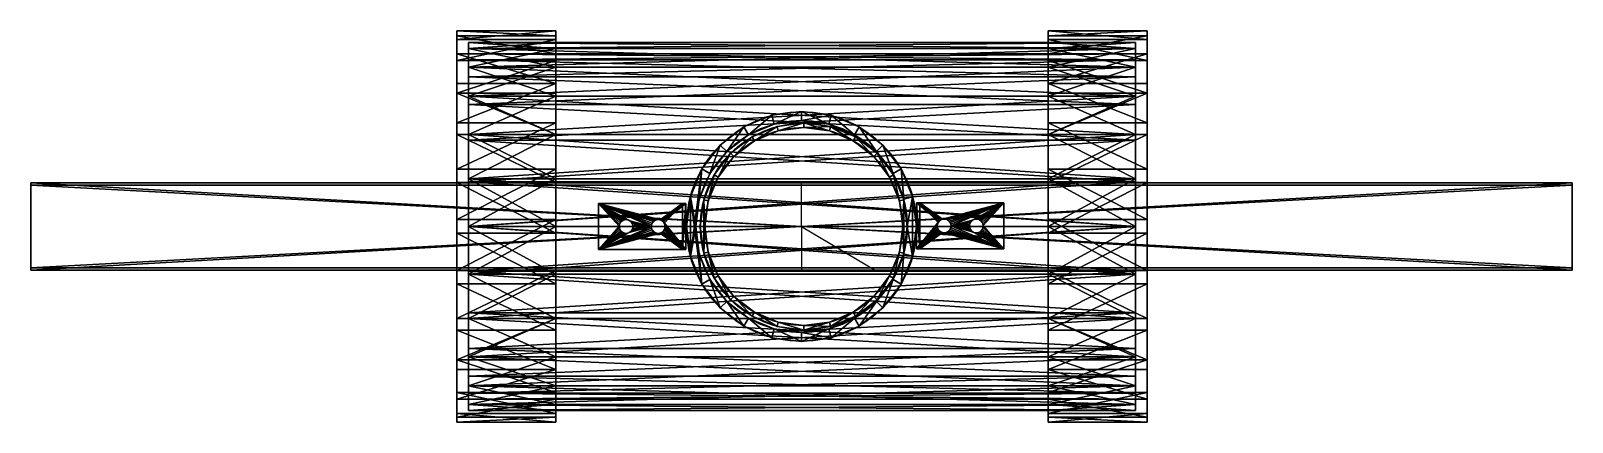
# Model space of a CAD drawing. Extents: x 68 to 738, y -1284 to -1114.
import ezdxf

# ---------------------------------------------------------------- set-up
doc = ezdxf.new("R2010")
doc.units = 0
doc.header["$MEASUREMENT"] = 0
doc.layers.get('0').update_dxf_attribs({"color": 13, "linetype": 'CONTINUOUS'})

# ---------------------------------------------------------------- blocks, each defined once
blk = doc.blocks.new('PVC_CAP_150MM')
for p, q in [((38, 90.19, 14.87), (-5, 90.19, 14.87)), ((38, 88.06, -7.22), (-5, 88.06, -7.22)), ((38, 86.53, 36.75), (-5, 86.53, 36.75)), ((38, 85.24, 11.9), (0, 85.24, 11.9)), ((38, 82.52, 32.61), (0, 82.52, 32.61)), ((38, 82.52, -8.8), (0, 82.52, -8.8)), ((38, 80.29, -28.01), (-5, 80.29, -28.01)), ((38, 77.33, 56.94), (-5, 77.33, 56.94)), ((38, 74.53, -28.1), (0, 74.53, -28.1)), ((38, 74.53, 51.9), (0, 74.53, 51.9)), ((38, 67.41, -46.07), (-5, 67.41, -46.07)), ((38, 63.22, 74.07), (-5, 63.22, 74.07)), ((38, 61.81, 68.47), (0, 61.81, 68.47)), ((38, 61.81, -44.67), (0, 61.81, -44.67)), ((38, 50.28, -60.18), (-5, 50.28, -60.18)), ((38, 45.15, 86.95), (-5, 45.15, 86.95)), ((38, 45.24, 81.18), (0, 45.24, 81.18)), ((38, 45.24, -57.38), (0, 45.24, -57.38)), ((38, 30.09, -69.38), (-5, 30.09, -69.38)), ((38, 24.37, 94.72), (-5, 24.37, 94.72)), ((38, 25.95, -65.37), (0, 25.95, -65.37)), ((38, 25.95, 89.18), (0, 25.95, 89.18)), ((38, 8.21, -73.05), (-5, 8.21, -73.05)), ((38, 2.28, 96.85), (-5, 2.28, 96.85)), ((38, 5.24, -68.1), (0, 5.24, -68.1)), ((38, 5.24, 91.9), (0, 5.24, 91.9)), ((38, -13.88, -70.92), (-5, -13.88, -70.92)), ((38, -19.61, 93.19), (-5, -19.61, 93.19)), ((38, -15.46, -65.37), (0, -15.46, -65.37)), ((38, -15.46, 89.18), (0, -15.46, 89.18)), ((38, -34.67, -63.15), (-5, -34.67, -63.15)), ((38, -39.8, 83.99), (-5, -39.8, 83.99)), ((38, -34.76, 81.18), (0, -34.76, 81.18)), ((38, -34.76, -57.38), (0, -34.76, -57.38)), ((38, -52.73, -50.26), (-5, -52.73, -50.26)), ((38, -51.33, -44.67), (0, -51.33, -44.67)), ((38, -51.33, 68.47), (0, -51.33, 68.47)), ((38, -56.92, 69.88), (-5, -56.92, 69.88)), ((38, -66.84, -33.14), (-5, -66.84, -33.14)), ((38, -64.04, 51.9), (0, -64.04, 51.9)), ((38, -64.04, -28.1), (0, -64.04, -28.1)), ((38, -69.81, 51.81), (-5, -69.81, 51.81)), ((38, -72.03, 32.61), (0, -72.03, 32.61)), ((38, -72.03, -8.8), (0, -72.03, -8.8)), ((38, -76.04, -12.95), (-5, -76.04, -12.95)), ((38, -77.58, 31.03), (-5, -77.58, 31.03)), ((38, -79.71, 8.94), (-5, -79.71, 8.94)), ((38, -74.76, 11.9), (0, -74.76, 11.9))]:
    blk.add_line(p, q)
at = {"extrusion": (-1, 0, 0)}
for centre, radius in [((-5.24, 11.9, 5), 85), ((-5.24, 11.9, -38), 85), ((-5.24, 11.9), 80), ((-5.24, 11.9, -38), 80)]:
    blk.add_circle(centre, radius, dxfattribs=at)
mesh = blk.add_polyface()
corners = [(-5, 90.19, 14.87), (38, 88.06, -7.22), (-5, 88.06, -7.22), (38, 90.19, 14.87)]
mesh.append_faces([[corners[k] for k in face] for face in [(0, 1, 2), (1, 0, 3)]], dxfattribs={"vtx0": -1})
mesh = blk.add_polyface()
corners = [(-5, 86.53, 36.75), (38, 90.19, 14.87), (-5, 90.19, 14.87), (38, 86.53, 36.75)]
mesh.append_faces([[corners[k] for k in face] for face in [(0, 1, 2), (1, 0, 3)]], dxfattribs={"vtx0": -1})
mesh = blk.add_polyface()
corners = [(-5, -77.58, 31.03), (-5, -76.04, -12.95), (-5, -79.71, 8.94), (-5, -69.81, 51.81), (-5, -66.84, -33.14), (-5, -56.92, 69.88), (-5, -52.73, -50.26), (-5, -39.8, 83.99), (-5, -34.67, -63.15), (-5, -19.61, 93.19), (-5, -13.88, -70.92), (-5, 2.28, 96.85), (-5, 8.21, -73.05), (-5, 24.37, 94.72), (-5, 30.09, -69.38), (-5, 45.15, 86.95), (-5, 50.28, -60.18), (-5, 63.22, 74.07), (-5, 67.41, -46.07), (-5, 77.33, 56.94), (-5, 80.29, -28.01), (-5, 86.53, 36.75), (-5, 88.06, -7.22), (-5, 90.19, 14.87)]
mesh.append_faces([[corners[k] for k in face] for face in [(0, 1, 2), (22, 21, 23)]], dxfattribs={"vtx0": -1})
mesh.append_faces([[corners[k] for k in face] for face in [(1, 3, 4), (4, 5, 6), (6, 7, 8), (8, 9, 10), (10, 11, 12), (12, 13, 14), (14, 15, 16), (16, 17, 18), (18, 19, 20), (20, 21, 22)]], dxfattribs={"vtx0": -1, "vtx1": -1})
mesh.append_faces([[corners[k] for k in face] for face in [(1, 0, 3), (4, 3, 5), (6, 5, 7), (8, 7, 9), (10, 9, 11), (12, 11, 13), (14, 13, 15), (16, 15, 17), (18, 17, 19), (20, 19, 21)]], dxfattribs={"vtx0": -1, "vtx2": -1})
mesh = blk.add_polyface()
corners = [(-5, 88.06, -7.22), (38, 80.29, -28.01), (-5, 80.29, -28.01), (38, 88.06, -7.22)]
mesh.append_faces([[corners[k] for k in face] for face in [(0, 1, 2), (1, 0, 3)]], dxfattribs={"vtx0": -1})
mesh = blk.add_polyface()
corners = [(38, -76.04, -12.95), (38, -72.03, -8.8), (38, -74.76, 11.9), (38, -66.84, -33.14), (38, -64.04, -28.1), (38, -52.73, -50.26), (38, -51.33, -44.67), (38, -34.67, -63.15), (38, -34.76, -57.38), (38, -15.46, -65.37), (38, -13.88, -70.92), (38, 5.24, -68.1), (38, 8.21, -73.05), (38, 25.95, -65.37), (38, 30.09, -69.38), (38, 45.24, -57.38), (38, 50.28, -60.18), (38, 61.81, -44.67), (38, 67.41, -46.07), (38, 74.53, -28.1), (38, 80.29, -28.01), (38, 82.52, -8.8), (38, 88.06, -7.22), (38, 85.24, 11.9), (38, 86.53, 36.75), (38, 90.19, 14.87), (38, -77.58, 31.03), (38, -79.71, 8.94), (38, -69.81, 51.81), (38, -72.03, 32.61), (38, -64.04, 51.9), (38, -56.92, 69.88), (38, -51.33, 68.47), (38, -39.8, 83.99), (38, -34.76, 81.18), (38, -19.61, 93.19), (38, -15.46, 89.18), (38, 2.28, 96.85), (38, 5.24, 91.9), (38, 24.37, 94.72), (38, 25.95, 89.18), (38, 45.15, 86.95), (38, 45.24, 81.18), (38, 63.22, 74.07), (38, 61.81, 68.47), (38, 74.53, 51.9), (38, 77.33, 56.94), (38, 82.52, 32.61)]
mesh.append_faces([[corners[k] for k in face] for face in [(24, 22, 25), (0, 26, 27)]], dxfattribs={"vtx0": -1})
mesh.append_faces([[corners[k] for k in face] for face in [(1, 3, 4), (4, 5, 6), (6, 7, 8), (8, 7, 9), (9, 10, 11), (11, 12, 13), (13, 14, 15), (15, 16, 17), (17, 18, 19), (19, 20, 21), (21, 22, 23), (26, 2, 28), (28, 30, 31), (31, 32, 33), (33, 34, 35), (35, 36, 37), (37, 38, 39), (39, 40, 41), (41, 42, 43), (43, 45, 46), (46, 47, 24)]], dxfattribs={"vtx0": -1, "vtx1": -1})
mesh.append_faces([[corners[k] for k in face] for face in [(23, 22, 24), (26, 0, 2)]], dxfattribs={"vtx0": -1, "vtx1": -1, "vtx2": -1})
mesh.append_faces([[corners[k] for k in face] for face in [(0, 1, 2), (1, 0, 3), (4, 3, 5), (6, 5, 7), (9, 7, 10), (11, 10, 12), (13, 12, 14), (15, 14, 16), (17, 16, 18), (19, 18, 20), (21, 20, 22), (28, 2, 29), (28, 29, 30), (31, 30, 32), (33, 32, 34), (35, 34, 36), (37, 36, 38), (39, 38, 40), (41, 40, 42), (43, 42, 44), (43, 44, 45), (46, 45, 47), (24, 47, 23)]], dxfattribs={"vtx0": -1, "vtx2": -1})
mesh = blk.add_polyface()
corners = [(-5, 77.33, 56.94), (38, 86.53, 36.75), (-5, 86.53, 36.75), (38, 77.33, 56.94)]
mesh.append_faces([[corners[k] for k in face] for face in [(0, 1, 2), (1, 0, 3)]], dxfattribs={"vtx0": -1})
mesh = blk.add_polyface()
corners = [(38, 82.52, 32.61), (0, 85.24, 11.9), (38, 85.24, 11.9), (0, 82.52, 32.61)]
mesh.append_faces([[corners[k] for k in face] for face in [(0, 1, 2), (1, 0, 3)]], dxfattribs={"vtx0": -1})
mesh = blk.add_polyface()
corners = [(38, 85.24, 11.9), (0, 82.52, -8.8), (38, 82.52, -8.8), (0, 85.24, 11.9)]
mesh.append_faces([[corners[k] for k in face] for face in [(0, 1, 2), (1, 0, 3)]], dxfattribs={"vtx0": -1})
mesh = blk.add_polyface()
corners = [(0, -72.03, -8.8), (0, -72.03, 32.61), (0, -74.76, 11.9), (0, -64.04, -28.1), (0, -64.04, 51.9), (0, -51.33, -44.67), (0, -51.33, 68.47), (0, -34.76, -57.38), (0, -34.76, 81.18), (0, -15.46, 89.18), (0, -15.46, -65.37), (0, 5.24, 91.9), (0, 5.24, -68.1), (0, 25.95, -65.37), (0, 25.95, 89.18), (0, 45.24, -57.38), (0, 45.24, 81.18), (0, 61.81, 68.47), (0, 61.81, -44.67), (0, 74.53, -28.1), (0, 74.53, 51.9), (0, 82.52, -8.8), (0, 82.52, 32.61), (0, 85.24, 11.9)]
mesh.append_faces([[corners[k] for k in face] for face in [(0, 1, 2), (22, 21, 23)]], dxfattribs={"vtx0": -1})
mesh.append_faces([[corners[k] for k in face] for face in [(1, 3, 4), (4, 5, 6), (6, 7, 8), (8, 7, 9), (9, 10, 11), (11, 13, 14), (14, 15, 16), (16, 15, 17), (17, 19, 20), (20, 21, 22)]], dxfattribs={"vtx0": -1, "vtx1": -1})
mesh.append_faces([[corners[k] for k in face] for face in [(1, 0, 3), (4, 3, 5), (6, 5, 7), (9, 7, 10), (11, 10, 12), (11, 12, 13), (14, 13, 15), (17, 15, 18), (17, 18, 19), (20, 19, 21)]], dxfattribs={"vtx0": -1, "vtx2": -1})
mesh = blk.add_polyface()
corners = [(38, 82.52, -8.8), (0, 74.53, -28.1), (38, 74.53, -28.1), (0, 82.52, -8.8)]
mesh.append_faces([[corners[k] for k in face] for face in [(0, 1, 2), (1, 0, 3)]], dxfattribs={"vtx0": -1})
mesh = blk.add_polyface()
corners = [(38, 74.53, 51.9), (0, 82.52, 32.61), (38, 82.52, 32.61), (0, 74.53, 51.9)]
mesh.append_faces([[corners[k] for k in face] for face in [(0, 1, 2), (1, 0, 3)]], dxfattribs={"vtx0": -1})
mesh = blk.add_polyface()
corners = [(-5, 80.29, -28.01), (38, 67.41, -46.07), (-5, 67.41, -46.07), (38, 80.29, -28.01)]
mesh.append_faces([[corners[k] for k in face] for face in [(0, 1, 2), (1, 0, 3)]], dxfattribs={"vtx0": -1})
mesh = blk.add_polyface()
corners = [(-5, 63.22, 74.07), (38, 77.33, 56.94), (-5, 77.33, 56.94), (38, 63.22, 74.07)]
mesh.append_faces([[corners[k] for k in face] for face in [(0, 1, 2), (1, 0, 3)]], dxfattribs={"vtx0": -1})
mesh = blk.add_polyface()
corners = [(38, 74.53, -28.1), (0, 61.81, -44.67), (38, 61.81, -44.67), (0, 74.53, -28.1)]
mesh.append_faces([[corners[k] for k in face] for face in [(0, 1, 2), (1, 0, 3)]], dxfattribs={"vtx0": -1})
mesh = blk.add_polyface()
corners = [(38, 61.81, 68.47), (0, 74.53, 51.9), (38, 74.53, 51.9), (0, 61.81, 68.47)]
mesh.append_faces([[corners[k] for k in face] for face in [(0, 1, 2), (1, 0, 3)]], dxfattribs={"vtx0": -1})
mesh = blk.add_polyface()
corners = [(38, 67.41, -46.07), (-5, 50.28, -60.18), (-5, 67.41, -46.07), (38, 50.28, -60.18)]
mesh.append_faces([[corners[k] for k in face] for face in [(0, 1, 2), (1, 0, 3)]], dxfattribs={"vtx0": -1})
mesh = blk.add_polyface()
corners = [(38, 45.15, 86.95), (-5, 63.22, 74.07), (-5, 45.15, 86.95), (38, 63.22, 74.07)]
mesh.append_faces([[corners[k] for k in face] for face in [(0, 1, 2), (1, 0, 3)]], dxfattribs={"vtx0": -1})
mesh = blk.add_polyface()
corners = [(38, 61.81, 68.47), (0, 45.24, 81.18), (0, 61.81, 68.47), (38, 45.24, 81.18)]
mesh.append_faces([[corners[k] for k in face] for face in [(0, 1, 2), (1, 0, 3)]], dxfattribs={"vtx0": -1})
mesh = blk.add_polyface()
corners = [(38, 45.24, -57.38), (0, 61.81, -44.67), (0, 45.24, -57.38), (38, 61.81, -44.67)]
mesh.append_faces([[corners[k] for k in face] for face in [(0, 1, 2), (1, 0, 3)]], dxfattribs={"vtx0": -1})
mesh = blk.add_polyface()
corners = [(38, 50.28, -60.18), (-5, 30.09, -69.38), (-5, 50.28, -60.18), (38, 30.09, -69.38)]
mesh.append_faces([[corners[k] for k in face] for face in [(0, 1, 2), (1, 0, 3)]], dxfattribs={"vtx0": -1})
mesh = blk.add_polyface()
corners = [(38, 24.37, 94.72), (-5, 45.15, 86.95), (-5, 24.37, 94.72), (38, 45.15, 86.95)]
mesh.append_faces([[corners[k] for k in face] for face in [(0, 1, 2), (1, 0, 3)]], dxfattribs={"vtx0": -1})
mesh = blk.add_polyface()
corners = [(38, 25.95, -65.37), (0, 45.24, -57.38), (0, 25.95, -65.37), (38, 45.24, -57.38)]
mesh.append_faces([[corners[k] for k in face] for face in [(0, 1, 2), (1, 0, 3)]], dxfattribs={"vtx0": -1})
mesh = blk.add_polyface()
corners = [(38, 45.24, 81.18), (0, 25.95, 89.18), (0, 45.24, 81.18), (38, 25.95, 89.18)]
mesh.append_faces([[corners[k] for k in face] for face in [(0, 1, 2), (1, 0, 3)]], dxfattribs={"vtx0": -1})
mesh = blk.add_polyface()
corners = [(38, 30.09, -69.38), (-5, 8.21, -73.05), (-5, 30.09, -69.38), (38, 8.21, -73.05)]
mesh.append_faces([[corners[k] for k in face] for face in [(0, 1, 2), (1, 0, 3)]], dxfattribs={"vtx0": -1})
mesh = blk.add_polyface()
corners = [(38, 2.28, 96.85), (-5, 24.37, 94.72), (-5, 2.28, 96.85), (38, 24.37, 94.72)]
mesh.append_faces([[corners[k] for k in face] for face in [(0, 1, 2), (1, 0, 3)]], dxfattribs={"vtx0": -1})
mesh = blk.add_polyface()
corners = [(38, 25.95, 89.18), (0, 5.24, 91.9), (0, 25.95, 89.18), (38, 5.24, 91.9)]
mesh.append_faces([[corners[k] for k in face] for face in [(0, 1, 2), (1, 0, 3)]], dxfattribs={"vtx0": -1})
mesh = blk.add_polyface()
corners = [(38, 5.24, -68.1), (0, 25.95, -65.37), (0, 5.24, -68.1), (38, 25.95, -65.37)]
mesh.append_faces([[corners[k] for k in face] for face in [(0, 1, 2), (1, 0, 3)]], dxfattribs={"vtx0": -1})
mesh = blk.add_polyface()
corners = [(38, 8.21, -73.05), (-5, -13.88, -70.92), (-5, 8.21, -73.05), (38, -13.88, -70.92)]
mesh.append_faces([[corners[k] for k in face] for face in [(0, 1, 2), (1, 0, 3)]], dxfattribs={"vtx0": -1})
mesh = blk.add_polyface()
corners = [(38, -19.61, 93.19), (-5, 2.28, 96.85), (-5, -19.61, 93.19), (38, 2.28, 96.85)]
mesh.append_faces([[corners[k] for k in face] for face in [(0, 1, 2), (1, 0, 3)]], dxfattribs={"vtx0": -1})
mesh = blk.add_polyface()
corners = [(38, -15.46, -65.37), (0, 5.24, -68.1), (0, -15.46, -65.37), (38, 5.24, -68.1)]
mesh.append_faces([[corners[k] for k in face] for face in [(0, 1, 2), (1, 0, 3)]], dxfattribs={"vtx0": -1})
mesh = blk.add_polyface()
corners = [(38, 5.24, 91.9), (0, -15.46, 89.18), (0, 5.24, 91.9), (38, -15.46, 89.18)]
mesh.append_faces([[corners[k] for k in face] for face in [(0, 1, 2), (1, 0, 3)]], dxfattribs={"vtx0": -1})
mesh = blk.add_polyface()
corners = [(38, -13.88, -70.92), (-5, -34.67, -63.15), (-5, -13.88, -70.92), (38, -34.67, -63.15)]
mesh.append_faces([[corners[k] for k in face] for face in [(0, 1, 2), (1, 0, 3)]], dxfattribs={"vtx0": -1})
mesh = blk.add_polyface()
corners = [(38, -39.8, 83.99), (-5, -19.61, 93.19), (-5, -39.8, 83.99), (38, -19.61, 93.19)]
mesh.append_faces([[corners[k] for k in face] for face in [(0, 1, 2), (1, 0, 3)]], dxfattribs={"vtx0": -1})
mesh = blk.add_polyface()
corners = [(38, -15.46, 89.18), (0, -34.76, 81.18), (0, -15.46, 89.18), (38, -34.76, 81.18)]
mesh.append_faces([[corners[k] for k in face] for face in [(0, 1, 2), (1, 0, 3)]], dxfattribs={"vtx0": -1})
mesh = blk.add_polyface()
corners = [(38, -34.76, -57.38), (0, -15.46, -65.37), (0, -34.76, -57.38), (38, -15.46, -65.37)]
mesh.append_faces([[corners[k] for k in face] for face in [(0, 1, 2), (1, 0, 3)]], dxfattribs={"vtx0": -1})
mesh = blk.add_polyface()
corners = [(38, -34.67, -63.15), (-5, -52.73, -50.26), (-5, -34.67, -63.15), (38, -52.73, -50.26)]
mesh.append_faces([[corners[k] for k in face] for face in [(0, 1, 2), (1, 0, 3)]], dxfattribs={"vtx0": -1})
mesh = blk.add_polyface()
corners = [(38, -56.92, 69.88), (-5, -39.8, 83.99), (-5, -56.92, 69.88), (38, -39.8, 83.99)]
mesh.append_faces([[corners[k] for k in face] for face in [(0, 1, 2), (1, 0, 3)]], dxfattribs={"vtx0": -1})
mesh = blk.add_polyface()
corners = [(38, -51.33, -44.67), (0, -34.76, -57.38), (0, -51.33, -44.67), (38, -34.76, -57.38)]
mesh.append_faces([[corners[k] for k in face] for face in [(0, 1, 2), (1, 0, 3)]], dxfattribs={"vtx0": -1})
mesh = blk.add_polyface()
corners = [(38, -34.76, 81.18), (0, -51.33, 68.47), (0, -34.76, 81.18), (38, -51.33, 68.47)]
mesh.append_faces([[corners[k] for k in face] for face in [(0, 1, 2), (1, 0, 3)]], dxfattribs={"vtx0": -1})
mesh = blk.add_polyface()
corners = [(38, -66.84, -33.14), (-5, -52.73, -50.26), (38, -52.73, -50.26), (-5, -66.84, -33.14)]
mesh.append_faces([[corners[k] for k in face] for face in [(0, 1, 2), (1, 0, 3)]], dxfattribs={"vtx0": -1})
mesh = blk.add_polyface()
corners = [(0, -64.04, -28.1), (38, -51.33, -44.67), (0, -51.33, -44.67), (38, -64.04, -28.1)]
mesh.append_faces([[corners[k] for k in face] for face in [(0, 1, 2), (1, 0, 3)]], dxfattribs={"vtx0": -1})
mesh = blk.add_polyface()
corners = [(0, -51.33, 68.47), (38, -64.04, 51.9), (0, -64.04, 51.9), (38, -51.33, 68.47)]
mesh.append_faces([[corners[k] for k in face] for face in [(0, 1, 2), (1, 0, 3)]], dxfattribs={"vtx0": -1})
mesh = blk.add_polyface()
corners = [(38, -56.92, 69.88), (-5, -69.81, 51.81), (38, -69.81, 51.81), (-5, -56.92, 69.88)]
mesh.append_faces([[corners[k] for k in face] for face in [(0, 1, 2), (1, 0, 3)]], dxfattribs={"vtx0": -1})
mesh = blk.add_polyface()
corners = [(38, -76.04, -12.95), (-5, -66.84, -33.14), (38, -66.84, -33.14), (-5, -76.04, -12.95)]
mesh.append_faces([[corners[k] for k in face] for face in [(0, 1, 2), (1, 0, 3)]], dxfattribs={"vtx0": -1})
mesh = blk.add_polyface()
corners = [(0, -64.04, 51.9), (38, -72.03, 32.61), (0, -72.03, 32.61), (38, -64.04, 51.9)]
mesh.append_faces([[corners[k] for k in face] for face in [(0, 1, 2), (1, 0, 3)]], dxfattribs={"vtx0": -1})
mesh = blk.add_polyface()
corners = [(0, -72.03, -8.8), (38, -64.04, -28.1), (0, -64.04, -28.1), (38, -72.03, -8.8)]
mesh.append_faces([[corners[k] for k in face] for face in [(0, 1, 2), (1, 0, 3)]], dxfattribs={"vtx0": -1})
mesh = blk.add_polyface()
corners = [(38, -69.81, 51.81), (-5, -77.58, 31.03), (38, -77.58, 31.03), (-5, -69.81, 51.81)]
mesh.append_faces([[corners[k] for k in face] for face in [(0, 1, 2), (1, 0, 3)]], dxfattribs={"vtx0": -1})
mesh = blk.add_polyface()
corners = [(0, -74.76, 11.9), (38, -72.03, -8.8), (0, -72.03, -8.8), (38, -74.76, 11.9)]
mesh.append_faces([[corners[k] for k in face] for face in [(0, 1, 2), (1, 0, 3)]], dxfattribs={"vtx0": -1})
mesh = blk.add_polyface()
corners = [(0, -72.03, 32.61), (38, -74.76, 11.9), (0, -74.76, 11.9), (38, -72.03, 32.61)]
mesh.append_faces([[corners[k] for k in face] for face in [(0, 1, 2), (1, 0, 3)]], dxfattribs={"vtx0": -1})
mesh = blk.add_polyface()
corners = [(38, -79.71, 8.94), (-5, -76.04, -12.95), (38, -76.04, -12.95), (-5, -79.71, 8.94)]
mesh.append_faces([[corners[k] for k in face] for face in [(0, 1, 2), (1, 0, 3)]], dxfattribs={"vtx0": -1})
mesh = blk.add_polyface()
corners = [(38, -77.58, 31.03), (-5, -79.71, 8.94), (38, -79.71, 8.94), (-5, -77.58, 31.03)]
mesh.append_faces([[corners[k] for k in face] for face in [(0, 1, 2), (1, 0, 3)]], dxfattribs={"vtx0": -1})
blk = doc.blocks.new('PVC_CAP_150MM_CROSSHAIR')
for p, q in [((0, 0), (-48.28, 62.93)), ((0, 0), (62.93, 48.28)), ((-62.93, -48.28), (0, 0)), ((48.28, -62.93), (0, 0))]:
    blk.add_line(p, q)
at = {"extrusion": (-1, 0, 0), "zscale": -1, "rotation": 90}
blk.add_blockref('PVC_CAP_150MM', (5.24, 0, 11.9), dxfattribs=at)
blk = doc.blocks.new('BATTERY_COMPARTMENT')
for p, q in [((145, 40, -69.28), (-145, 40, -69.28)), ((145, 37.27, -89.99), (-145, 37.27, -89.99)), ((145, 37.27, -48.58), (-145, 37.27, -48.58)), ((145, 35, -69.28), (-145, 35, -69.28)), ((-145, 35, -69.28), (-145, -40, -69.28)), ((145, 35, -69.28), (145, -40, -69.28)), ((145, 32.44, -88.69), (-145, 32.44, -88.69)), ((145, 32.44, -49.87), (-145, 32.44, -49.87)), ((145, 29.28, -29.28), (-145, 29.28, -29.28)), ((145, 29.28, -109.28), (-145, 29.28, -109.28)), ((145, 24.95, -31.78), (-145, 24.95, -31.78)), ((145, 24.95, -106.78), (-145, 24.95, -106.78)), ((145, 16.57, -12.71), (-145, 16.57, -12.71)), ((145, 16.57, -125.85), (-145, 16.57, -125.85)), ((145, 13.03, -122.32), (-145, 13.03, -122.32)), ((145, 13.03, -16.25), (-145, 13.03, -16.25)), ((145, 0), (-145, 0)), ((145, 0, -138.56), (-145, 0, -138.56)), ((145, -2.5, -4.33), (-145, -2.5, -4.33)), ((145, -2.5, -134.23), (-145, -2.5, -134.23)), ((145, -19.29, 7.99), (-145, -19.29, 7.99)), ((145, -19.29, -146.56), (-145, -19.29, -146.56)), ((145, -20.59, 3.16), (-145, -20.59, 3.16)), ((145, -20.59, -141.73), (-145, -20.59, -141.73)), ((145, -40, 5.72), (-145, -40, 5.72)), ((145, -40, -144.28), (-145, -40, -144.28)), ((145, -40, 10.72), (-145, -40, 10.72)), ((145, -40, -149.28), (-145, -40, -149.28)), ((-145, -40, -69.28), (-145, -40, 5.72)), ((-145, -40, -144.28), (-145, -40, -69.28)), ((-145, -40, -69.28), (-145, -115, -69.28)), ((145, -40, -69.28), (145, -40, 5.72)), ((145, -40, -144.28), (145, -40, -69.28)), ((145, -40, -69.28), (145, -115, -69.28)), ((145, -59.41, -141.73), (-145, -59.41, -141.73)), ((145, -59.41, 3.16), (-145, -59.41, 3.16)), ((145, -60.71, 7.99), (-145, -60.71, 7.99)), ((145, -60.71, -146.56), (-145, -60.71, -146.56)), ((145, -77.5, -134.23), (-145, -77.5, -134.23)), ((145, -77.5, -4.33), (-145, -77.5, -4.33)), ((145, -80), (-145, -80)), ((145, -80, -138.56), (-145, -80, -138.56)), ((145, -93.03, -16.25), (-145, -93.03, -16.25)), ((145, -93.03, -122.32), (-145, -93.03, -122.32)), ((145, -96.57, -12.71), (-145, -96.57, -12.71)), ((145, -96.57, -125.85), (-145, -96.57, -125.85)), ((145, -104.95, -31.78), (-145, -104.95, -31.78)), ((145, -104.95, -106.78), (-145, -104.95, -106.78)), ((145, -109.28, -29.28), (-145, -109.28, -29.28)), ((145, -109.28, -109.28), (-145, -109.28, -109.28)), ((145, -112.44, -49.87), (-145, -112.44, -49.87)), ((145, -112.44, -88.69), (-145, -112.44, -88.69)), ((145, -115, -69.28), (-145, -115, -69.28)), ((145, -117.27, -89.99), (-145, -117.27, -89.99)), ((145, -117.27, -48.58), (-145, -117.27, -48.58)), ((145, -120, -69.28), (-145, -120, -69.28))]:
    blk.add_line(p, q)
at = {"extrusion": (1, 0, 0)}
for centre in [(-40, -69.28, -145), (-40, -69.28, 145)]:
    blk.add_circle(centre, 80, dxfattribs=at)
at = {"extrusion": (-1, 0, 0)}
for centre, start, end in [((40, -69.28, 145), 180, 270), ((40, -69.28, 145), 90, 180), ((40, -69.28, -145), 180, 270), ((40, -69.28, -145), 90, 180), ((40, -69.28, 145), 0, 90), ((40, -69.28, 145), 270, 0), ((40, -69.28, -145), 0, 90), ((40, -69.28, -145), 270, 0)]:
    blk.add_arc(centre, 75, start, end, dxfattribs=at)
at = {"extrusion": (1, 0, 0), "rotation": -90}
blk.add_blockref('PVC_CAP_150MM_CROSSHAIR', (-40, -69.28, -145), dxfattribs=at)
at = {"extrusion": (1, 0, 0), "zscale": -1, "rotation": -90}
blk.add_blockref('PVC_CAP_150MM_CROSSHAIR', (-40, -69.28, 145), dxfattribs=at)
mesh = blk.add_polyface()
corners = [(-145, 40, -69.28), (145, 37.27, -89.99), (-145, 37.27, -89.99), (145, 40, -69.28)]
mesh.append_faces([[corners[k] for k in face] for face in [(0, 1, 2), (1, 0, 3)]], dxfattribs={"vtx0": -1})
mesh = blk.add_polyface()
corners = [(-145, -117.27, -48.58), (-145, -117.27, -89.99), (-145, -120, -69.28), (-145, -115, -69.28), (-145, -112.44, -49.87), (-145, -109.28, -29.28), (-145, -104.95, -31.78), (-145, -96.57, -12.71), (-145, -93.03, -16.25), (-145, -80), (-145, -77.5, -4.33), (-145, -60.71, 7.99), (-145, -59.41, 3.16), (-145, -40, 10.72), (-145, -40, 5.72), (-145, -19.29, 7.99), (-145, -20.59, 3.16), (-145, -2.5, -4.33), (-145, 0), (-145, 13.03, -16.25), (-145, 16.57, -12.71), (-145, 24.95, -31.78), (-145, 29.28, -29.28), (-145, 32.44, -49.87), (-145, 37.27, -48.58), (-145, 35, -69.28), (-145, -112.44, -88.69), (-145, -109.28, -109.28), (-145, -104.95, -106.78), (-145, -96.57, -125.85), (-145, -93.03, -122.32), (-145, -80, -138.56), (-145, -77.5, -134.23), (-145, -60.71, -146.56), (-145, -59.41, -141.73), (-145, -40, -149.28), (-145, -40, -144.28), (-145, -20.59, -141.73), (-145, -19.29, -146.56), (-145, -2.5, -134.23), (-145, 0, -138.56), (-145, 13.03, -122.32), (-145, 16.57, -125.85), (-145, 24.95, -106.78), (-145, 29.28, -109.28), (-145, 32.44, -88.69), (-145, 37.27, -89.99), (-145, 40, -69.28)]
mesh.append_faces([[corners[k] for k in face] for face in [(0, 1, 2), (46, 24, 47)]], dxfattribs={"vtx0": -1})
mesh.append_faces([[corners[k] for k in face] for face in [(3, 0, 4), (4, 5, 6), (6, 7, 8), (8, 9, 10), (10, 11, 12), (12, 13, 14), (14, 15, 16), (16, 15, 17), (17, 18, 19), (19, 20, 21), (21, 22, 23), (23, 24, 25), (1, 26, 27), (26, 1, 3), (27, 28, 29), (29, 30, 31), (31, 32, 33), (33, 34, 35), (35, 37, 38), (38, 39, 40), (40, 41, 42), (42, 43, 44), (44, 45, 46)]], dxfattribs={"vtx0": -1, "vtx1": -1})
mesh.append_faces([[corners[k] for k in face] for face in [(1, 0, 3), (46, 25, 24)]], dxfattribs={"vtx0": -1, "vtx1": -1, "vtx2": -1})
mesh.append_faces([[corners[k] for k in face] for face in [(4, 0, 5), (6, 5, 7), (8, 7, 9), (10, 9, 11), (12, 11, 13), (14, 13, 15), (17, 15, 18), (19, 18, 20), (21, 20, 22), (23, 22, 24), (27, 26, 28), (29, 28, 30), (31, 30, 32), (33, 32, 34), (35, 34, 36), (35, 36, 37), (38, 37, 39), (40, 39, 41), (42, 41, 43), (44, 43, 45), (46, 45, 25)]], dxfattribs={"vtx0": -1, "vtx2": -1})
mesh = blk.add_polyface()
corners = [(-145, 37.27, -48.58), (145, 40, -69.28), (-145, 40, -69.28), (145, 37.27, -48.58)]
mesh.append_faces([[corners[k] for k in face] for face in [(0, 1, 2), (1, 0, 3)]], dxfattribs={"vtx0": -1})
mesh = blk.add_polyface()
corners = [(-145, 29.28, -29.28), (145, 37.27, -48.58), (-145, 37.27, -48.58), (145, 29.28, -29.28)]
mesh.append_faces([[corners[k] for k in face] for face in [(0, 1, 2), (1, 0, 3)]], dxfattribs={"vtx0": -1})
mesh = blk.add_polyface()
corners = [(-145, 37.27, -89.99), (145, 29.28, -109.28), (-145, 29.28, -109.28), (145, 37.27, -89.99)]
mesh.append_faces([[corners[k] for k in face] for face in [(0, 1, 2), (1, 0, 3)]], dxfattribs={"vtx0": -1})
mesh = blk.add_polyface()
corners = [(145, 35, -69.28), (-145, 32.44, -88.69), (145, 32.44, -88.69), (-145, 35, -69.28)]
mesh.append_faces([[corners[k] for k in face] for face in [(0, 1, 2), (1, 0, 3)]], dxfattribs={"vtx0": -1})
mesh = blk.add_polyface()
corners = [(145, 32.44, -49.87), (-145, 35, -69.28), (145, 35, -69.28), (-145, 32.44, -49.87)]
mesh.append_faces([[corners[k] for k in face] for face in [(0, 1, 2), (1, 0, 3)]], dxfattribs={"vtx0": -1})
mesh = blk.add_polyface()
corners = [(145, -117.27, -89.99), (145, -117.27, -48.58), (145, -120, -69.28), (145, -115, -69.28), (145, -112.44, -88.69), (145, -109.28, -109.28), (145, -104.95, -106.78), (145, -96.57, -125.85), (145, -93.03, -122.32), (145, -80, -138.56), (145, -77.5, -134.23), (145, -60.71, -146.56), (145, -59.41, -141.73), (145, -40, -149.28), (145, -40, -144.28), (145, -19.29, -146.56), (145, -20.59, -141.73), (145, -2.5, -134.23), (145, 0, -138.56), (145, 13.03, -122.32), (145, 16.57, -125.85), (145, 24.95, -106.78), (145, 29.28, -109.28), (145, 32.44, -88.69), (145, 37.27, -89.99), (145, 35, -69.28), (145, -112.44, -49.87), (145, -109.28, -29.28), (145, -104.95, -31.78), (145, -96.57, -12.71), (145, -93.03, -16.25), (145, -80), (145, -77.5, -4.33), (145, -60.71, 7.99), (145, -59.41, 3.16), (145, -40, 10.72), (145, -40, 5.72), (145, -20.59, 3.16), (145, -19.29, 7.99), (145, -2.5, -4.33), (145, 0), (145, 13.03, -16.25), (145, 16.57, -12.71), (145, 24.95, -31.78), (145, 29.28, -29.28), (145, 32.44, -49.87), (145, 37.27, -48.58), (145, 40, -69.28)]
mesh.append_faces([[corners[k] for k in face] for face in [(0, 1, 2), (46, 24, 47)]], dxfattribs={"vtx0": -1})
mesh.append_faces([[corners[k] for k in face] for face in [(3, 0, 4), (4, 5, 6), (6, 7, 8), (8, 9, 10), (10, 11, 12), (12, 13, 14), (14, 15, 16), (16, 15, 17), (17, 18, 19), (19, 20, 21), (21, 22, 23), (23, 24, 25), (1, 26, 27), (26, 1, 3), (27, 28, 29), (29, 30, 31), (31, 32, 33), (33, 34, 35), (35, 37, 38), (38, 39, 40), (40, 41, 42), (42, 43, 44), (44, 45, 46)]], dxfattribs={"vtx0": -1, "vtx1": -1})
mesh.append_faces([[corners[k] for k in face] for face in [(1, 0, 3), (46, 25, 24)]], dxfattribs={"vtx0": -1, "vtx1": -1, "vtx2": -1})
mesh.append_faces([[corners[k] for k in face] for face in [(4, 0, 5), (6, 5, 7), (8, 7, 9), (10, 9, 11), (12, 11, 13), (14, 13, 15), (17, 15, 18), (19, 18, 20), (21, 20, 22), (23, 22, 24), (27, 26, 28), (29, 28, 30), (31, 30, 32), (33, 32, 34), (35, 34, 36), (35, 36, 37), (38, 37, 39), (40, 39, 41), (42, 41, 43), (44, 43, 45), (46, 45, 25)]], dxfattribs={"vtx0": -1, "vtx2": -1})
mesh = blk.add_polyface()
corners = [(145, 24.95, -31.78), (-145, 32.44, -49.87), (145, 32.44, -49.87), (-145, 24.95, -31.78)]
mesh.append_faces([[corners[k] for k in face] for face in [(0, 1, 2), (1, 0, 3)]], dxfattribs={"vtx0": -1})
mesh = blk.add_polyface()
corners = [(145, 32.44, -88.69), (-145, 24.95, -106.78), (145, 24.95, -106.78), (-145, 32.44, -88.69)]
mesh.append_faces([[corners[k] for k in face] for face in [(0, 1, 2), (1, 0, 3)]], dxfattribs={"vtx0": -1})
mesh = blk.add_polyface()
corners = [(-145, 16.57, -12.71), (145, 29.28, -29.28), (-145, 29.28, -29.28), (145, 16.57, -12.71)]
mesh.append_faces([[corners[k] for k in face] for face in [(0, 1, 2), (1, 0, 3)]], dxfattribs={"vtx0": -1})
mesh = blk.add_polyface()
corners = [(-145, 29.28, -109.28), (145, 16.57, -125.85), (-145, 16.57, -125.85), (145, 29.28, -109.28)]
mesh.append_faces([[corners[k] for k in face] for face in [(0, 1, 2), (1, 0, 3)]], dxfattribs={"vtx0": -1})
mesh = blk.add_polyface()
corners = [(145, 24.95, -106.78), (-145, 13.03, -122.32), (145, 13.03, -122.32), (-145, 24.95, -106.78)]
mesh.append_faces([[corners[k] for k in face] for face in [(0, 1, 2), (1, 0, 3)]], dxfattribs={"vtx0": -1})
mesh = blk.add_polyface()
corners = [(145, 13.03, -16.25), (-145, 24.95, -31.78), (145, 24.95, -31.78), (-145, 13.03, -16.25)]
mesh.append_faces([[corners[k] for k in face] for face in [(0, 1, 2), (1, 0, 3)]], dxfattribs={"vtx0": -1})
mesh = blk.add_polyface()
corners = [(145, 0), (-145, 16.57, -12.71), (-145, 0), (145, 16.57, -12.71)]
mesh.append_faces([[corners[k] for k in face] for face in [(0, 1, 2), (1, 0, 3)]], dxfattribs={"vtx0": -1})
mesh = blk.add_polyface()
corners = [(145, 16.57, -125.85), (-145, 0, -138.56), (-145, 16.57, -125.85), (145, 0, -138.56)]
mesh.append_faces([[corners[k] for k in face] for face in [(0, 1, 2), (1, 0, 3)]], dxfattribs={"vtx0": -1})
mesh = blk.add_polyface()
corners = [(145, -2.5, -134.23), (-145, 13.03, -122.32), (-145, -2.5, -134.23), (145, 13.03, -122.32)]
mesh.append_faces([[corners[k] for k in face] for face in [(0, 1, 2), (1, 0, 3)]], dxfattribs={"vtx0": -1})
mesh = blk.add_polyface()
corners = [(145, 13.03, -16.25), (-145, -2.5, -4.33), (-145, 13.03, -16.25), (145, -2.5, -4.33)]
mesh.append_faces([[corners[k] for k in face] for face in [(0, 1, 2), (1, 0, 3)]], dxfattribs={"vtx0": -1})
mesh = blk.add_polyface()
corners = [(145, 0, -138.56), (-145, -19.29, -146.56), (-145, 0, -138.56), (145, -19.29, -146.56)]
mesh.append_faces([[corners[k] for k in face] for face in [(0, 1, 2), (1, 0, 3)]], dxfattribs={"vtx0": -1})
mesh = blk.add_polyface()
corners = [(145, -19.29, 7.99), (-145, 0), (-145, -19.29, 7.99), (145, 0)]
mesh.append_faces([[corners[k] for k in face] for face in [(0, 1, 2), (1, 0, 3)]], dxfattribs={"vtx0": -1})
mesh = blk.add_polyface()
corners = [(145, -2.5, -4.33), (-145, -20.59, 3.16), (-145, -2.5, -4.33), (145, -20.59, 3.16)]
mesh.append_faces([[corners[k] for k in face] for face in [(0, 1, 2), (1, 0, 3)]], dxfattribs={"vtx0": -1})
mesh = blk.add_polyface()
corners = [(145, -20.59, -141.73), (-145, -2.5, -134.23), (-145, -20.59, -141.73), (145, -2.5, -134.23)]
mesh.append_faces([[corners[k] for k in face] for face in [(0, 1, 2), (1, 0, 3)]], dxfattribs={"vtx0": -1})
mesh = blk.add_polyface()
corners = [(145, -40, 10.72), (-145, -19.29, 7.99), (-145, -40, 10.72), (145, -19.29, 7.99)]
mesh.append_faces([[corners[k] for k in face] for face in [(0, 1, 2), (1, 0, 3)]], dxfattribs={"vtx0": -1})
mesh = blk.add_polyface()
corners = [(145, -19.29, -146.56), (-145, -40, -149.28), (-145, -19.29, -146.56), (145, -40, -149.28)]
mesh.append_faces([[corners[k] for k in face] for face in [(0, 1, 2), (1, 0, 3)]], dxfattribs={"vtx0": -1})
mesh = blk.add_polyface()
corners = [(145, -40, -144.28), (-145, -20.59, -141.73), (-145, -40, -144.28), (145, -20.59, -141.73)]
mesh.append_faces([[corners[k] for k in face] for face in [(0, 1, 2), (1, 0, 3)]], dxfattribs={"vtx0": -1})
mesh = blk.add_polyface()
corners = [(145, -20.59, 3.16), (-145, -40, 5.72), (-145, -20.59, 3.16), (145, -40, 5.72)]
mesh.append_faces([[corners[k] for k in face] for face in [(0, 1, 2), (1, 0, 3)]], dxfattribs={"vtx0": -1})
mesh = blk.add_polyface()
corners = [(145, -40, 5.72), (-145, -59.41, 3.16), (-145, -40, 5.72), (145, -59.41, 3.16)]
mesh.append_faces([[corners[k] for k in face] for face in [(0, 1, 2), (1, 0, 3)]], dxfattribs={"vtx0": -1})
mesh = blk.add_polyface()
corners = [(145, -60.71, 7.99), (-145, -40, 10.72), (-145, -60.71, 7.99), (145, -40, 10.72)]
mesh.append_faces([[corners[k] for k in face] for face in [(0, 1, 2), (1, 0, 3)]], dxfattribs={"vtx0": -1})
mesh = blk.add_polyface()
corners = [(145, -59.41, -141.73), (-145, -40, -144.28), (-145, -59.41, -141.73), (145, -40, -144.28)]
mesh.append_faces([[corners[k] for k in face] for face in [(0, 1, 2), (1, 0, 3)]], dxfattribs={"vtx0": -1})
mesh = blk.add_polyface()
corners = [(145, -40, -149.28), (-145, -60.71, -146.56), (-145, -40, -149.28), (145, -60.71, -146.56)]
mesh.append_faces([[corners[k] for k in face] for face in [(0, 1, 2), (1, 0, 3)]], dxfattribs={"vtx0": -1})
mesh = blk.add_polyface()
corners = [(145, -77.5, -134.23), (-145, -59.41, -141.73), (-145, -77.5, -134.23), (145, -59.41, -141.73)]
mesh.append_faces([[corners[k] for k in face] for face in [(0, 1, 2), (1, 0, 3)]], dxfattribs={"vtx0": -1})
mesh = blk.add_polyface()
corners = [(145, -59.41, 3.16), (-145, -77.5, -4.33), (-145, -59.41, 3.16), (145, -77.5, -4.33)]
mesh.append_faces([[corners[k] for k in face] for face in [(0, 1, 2), (1, 0, 3)]], dxfattribs={"vtx0": -1})
mesh = blk.add_polyface()
corners = [(145, -60.71, -146.56), (-145, -80, -138.56), (-145, -60.71, -146.56), (145, -80, -138.56)]
mesh.append_faces([[corners[k] for k in face] for face in [(0, 1, 2), (1, 0, 3)]], dxfattribs={"vtx0": -1})
mesh = blk.add_polyface()
corners = [(145, -80), (-145, -60.71, 7.99), (-145, -80), (145, -60.71, 7.99)]
mesh.append_faces([[corners[k] for k in face] for face in [(0, 1, 2), (1, 0, 3)]], dxfattribs={"vtx0": -1})
mesh = blk.add_polyface()
corners = [(145, -77.5, -4.33), (-145, -93.03, -16.25), (-145, -77.5, -4.33), (145, -93.03, -16.25)]
mesh.append_faces([[corners[k] for k in face] for face in [(0, 1, 2), (1, 0, 3)]], dxfattribs={"vtx0": -1})
mesh = blk.add_polyface()
corners = [(145, -93.03, -122.32), (-145, -77.5, -134.23), (-145, -93.03, -122.32), (145, -77.5, -134.23)]
mesh.append_faces([[corners[k] for k in face] for face in [(0, 1, 2), (1, 0, 3)]], dxfattribs={"vtx0": -1})
mesh = blk.add_polyface()
corners = [(145, -96.57, -12.71), (-145, -80), (-145, -96.57, -12.71), (145, -80)]
mesh.append_faces([[corners[k] for k in face] for face in [(0, 1, 2), (1, 0, 3)]], dxfattribs={"vtx0": -1})
mesh = blk.add_polyface()
corners = [(145, -80, -138.56), (-145, -96.57, -125.85), (-145, -80, -138.56), (145, -96.57, -125.85)]
mesh.append_faces([[corners[k] for k in face] for face in [(0, 1, 2), (1, 0, 3)]], dxfattribs={"vtx0": -1})
mesh = blk.add_polyface()
corners = [(-145, -93.03, -16.25), (145, -104.95, -31.78), (-145, -104.95, -31.78), (145, -93.03, -16.25)]
mesh.append_faces([[corners[k] for k in face] for face in [(0, 1, 2), (1, 0, 3)]], dxfattribs={"vtx0": -1})
mesh = blk.add_polyface()
corners = [(-145, -104.95, -106.78), (145, -93.03, -122.32), (-145, -93.03, -122.32), (145, -104.95, -106.78)]
mesh.append_faces([[corners[k] for k in face] for face in [(0, 1, 2), (1, 0, 3)]], dxfattribs={"vtx0": -1})
mesh = blk.add_polyface()
corners = [(145, -96.57, -12.71), (-145, -109.28, -29.28), (145, -109.28, -29.28), (-145, -96.57, -12.71)]
mesh.append_faces([[corners[k] for k in face] for face in [(0, 1, 2), (1, 0, 3)]], dxfattribs={"vtx0": -1})
mesh = blk.add_polyface()
corners = [(145, -109.28, -109.28), (-145, -96.57, -125.85), (145, -96.57, -125.85), (-145, -109.28, -109.28)]
mesh.append_faces([[corners[k] for k in face] for face in [(0, 1, 2), (1, 0, 3)]], dxfattribs={"vtx0": -1})
mesh = blk.add_polyface()
corners = [(-145, -104.95, -31.78), (145, -112.44, -49.87), (-145, -112.44, -49.87), (145, -104.95, -31.78)]
mesh.append_faces([[corners[k] for k in face] for face in [(0, 1, 2), (1, 0, 3)]], dxfattribs={"vtx0": -1})
mesh = blk.add_polyface()
corners = [(-145, -112.44, -88.69), (145, -104.95, -106.78), (-145, -104.95, -106.78), (145, -112.44, -88.69)]
mesh.append_faces([[corners[k] for k in face] for face in [(0, 1, 2), (1, 0, 3)]], dxfattribs={"vtx0": -1})
mesh = blk.add_polyface()
corners = [(145, -109.28, -29.28), (-145, -117.27, -48.58), (145, -117.27, -48.58), (-145, -109.28, -29.28)]
mesh.append_faces([[corners[k] for k in face] for face in [(0, 1, 2), (1, 0, 3)]], dxfattribs={"vtx0": -1})
mesh = blk.add_polyface()
corners = [(145, -117.27, -89.99), (-145, -109.28, -109.28), (145, -109.28, -109.28), (-145, -117.27, -89.99)]
mesh.append_faces([[corners[k] for k in face] for face in [(0, 1, 2), (1, 0, 3)]], dxfattribs={"vtx0": -1})
mesh = blk.add_polyface()
corners = [(-145, -112.44, -49.87), (145, -115, -69.28), (-145, -115, -69.28), (145, -112.44, -49.87)]
mesh.append_faces([[corners[k] for k in face] for face in [(0, 1, 2), (1, 0, 3)]], dxfattribs={"vtx0": -1})
mesh = blk.add_polyface()
corners = [(-145, -115, -69.28), (145, -112.44, -88.69), (-145, -112.44, -88.69), (145, -115, -69.28)]
mesh.append_faces([[corners[k] for k in face] for face in [(0, 1, 2), (1, 0, 3)]], dxfattribs={"vtx0": -1})
mesh = blk.add_polyface()
corners = [(145, -120, -69.28), (-145, -117.27, -89.99), (145, -117.27, -89.99), (-145, -120, -69.28)]
mesh.append_faces([[corners[k] for k in face] for face in [(0, 1, 2), (1, 0, 3)]], dxfattribs={"vtx0": -1})
mesh = blk.add_polyface()
corners = [(145, -117.27, -48.58), (-145, -120, -69.28), (145, -120, -69.28), (-145, -117.27, -48.58)]
mesh.append_faces([[corners[k] for k in face] for face in [(0, 1, 2), (1, 0, 3)]], dxfattribs={"vtx0": -1})
blk = doc.blocks.new('CENTRE_BAR')
for p, q in [((0, 38, 25), (0, 0, 25)), ((0, 0), (0, 38)), ((0, 38), (0, 38, 25)), ((0, 38), (670, 38)), ((0, 38, 25), (670, 38, 25)), ((0, 37, 24), (670, 37, 24)), ((0, 37, 1), (670, 37, 1)), ((0, 37, 24), (0, 1, 24)), ((0, 1, 1), (0, 37, 1)), ((0, 37, 1), (0, 37, 24)), ((670, 0), (670, 38)), ((670, 38), (670, 38, 25)), ((670, 38, 25), (670, 0, 25)), ((670, 37, 24), (670, 1, 24)), ((670, 37, 1), (670, 37, 24)), ((670, 1, 1), (670, 37, 1)), ((0, 1, 24), (670, 1, 24)), ((0, 1, 1), (670, 1, 1)), ((0, 1, 24), (0, 1, 1)), ((0, 0, 25), (0, 0)), ((0, 0, 25), (670, 0, 25)), ((0, 0), (670, 0)), ((670, 1, 24), (670, 1, 1)), ((670, 0, 25), (670, 0))]:
    blk.add_line(p, q)
mesh = blk.add_polyface()
corners = [(670, 0, 25), (0, 38, 25), (0, 0, 25), (670, 38, 25)]
mesh.append_faces([[corners[k] for k in face] for face in [(0, 1, 2), (1, 0, 3)]], dxfattribs={"vtx0": -1})
mesh = blk.add_polyface()
corners = [(0, 38, 25), (670, 38), (0, 38), (670, 38, 25)]
mesh.append_faces([[corners[k] for k in face] for face in [(0, 1, 2), (1, 0, 3)]], dxfattribs={"vtx0": -1})
mesh = blk.add_polyface()
corners = [(670, 38), (0, 0), (0, 38), (670, 0)]
mesh.append_faces([[corners[k] for k in face] for face in [(0, 1, 2), (1, 0, 3)]], dxfattribs={"vtx0": -1})
mesh = blk.add_polyface()
corners = [(0, 0, 25), (0, 1, 24), (0, 0), (0, 38, 25), (0, 37, 24), (0, 37, 1), (0, 1, 1), (0, 38)]
mesh.append_faces([[corners[k] for k in face] for face in [(0, 1, 2), (1, 3, 4), (4, 3, 5), (2, 6, 7), (6, 2, 1), (7, 5, 3)]], dxfattribs={"vtx0": -1, "vtx1": -1})
mesh.append_faces([[corners[k] for k in face] for face in [(1, 0, 3), (7, 6, 5)]], dxfattribs={"vtx0": -1, "vtx2": -1})
mesh = blk.add_polyface()
corners = [(670, 1, 1), (0, 37, 1), (0, 1, 1), (670, 37, 1)]
mesh.append_faces([[corners[k] for k in face] for face in [(0, 1, 2), (1, 0, 3)]], dxfattribs={"vtx0": -1})
mesh = blk.add_polyface()
corners = [(670, 37, 24), (0, 1, 24), (0, 37, 24), (670, 1, 24)]
mesh.append_faces([[corners[k] for k in face] for face in [(0, 1, 2), (1, 0, 3)]], dxfattribs={"vtx0": -1})
mesh = blk.add_polyface()
corners = [(670, 37, 24), (0, 37, 1), (670, 37, 1), (0, 37, 24)]
mesh.append_faces([[corners[k] for k in face] for face in [(0, 1, 2), (1, 0, 3)]], dxfattribs={"vtx0": -1})
mesh = blk.add_polyface()
corners = [(670, 0), (670, 1, 1), (670, 0, 25), (670, 38), (670, 37, 1), (670, 37, 24), (670, 1, 24), (670, 38, 25)]
mesh.append_faces([[corners[k] for k in face] for face in [(0, 1, 2), (1, 3, 4), (4, 3, 5), (2, 6, 7), (6, 2, 1), (7, 5, 3)]], dxfattribs={"vtx0": -1, "vtx1": -1})
mesh.append_faces([[corners[k] for k in face] for face in [(1, 0, 3), (7, 6, 5)]], dxfattribs={"vtx0": -1, "vtx2": -1})
mesh = blk.add_polyface()
corners = [(0, 1, 24), (670, 1, 1), (0, 1, 1), (670, 1, 24)]
mesh.append_faces([[corners[k] for k in face] for face in [(0, 1, 2), (1, 0, 3)]], dxfattribs={"vtx0": -1})
mesh = blk.add_polyface()
corners = [(670, 0, 25), (0, 0), (670, 0), (0, 0, 25)]
mesh.append_faces([[corners[k] for k in face] for face in [(0, 1, 2), (1, 0, 3)]], dxfattribs={"vtx0": -1})
blk = doc.blocks.new('MAST_BASE_COLLAR')
for p, q in [((-12.94, 48.3, -200), (-12.94, 48.3)), ((0, 50, -200), (0, 50)), ((12.94, 48.3, -200), (12.94, 48.3)), ((-25, 43.3, -200), (-25, 43.3)), ((-11.91, 44.43), (-11.91, 44.43, -200)), ((0, 46), (0, 46, -200)), ((11.91, 44.43), (11.91, 44.43, -200)), ((25, 43.3, -200), (25, 43.3)), ((-35.36, 35.36, -200), (-35.36, 35.36)), ((-23, 39.84), (-23, 39.84, -200)), ((23, 39.84), (23, 39.84, -200)), ((35.36, 35.36, -200), (35.36, 35.36)), ((-32.53, 32.53), (-32.53, 32.53, -200)), ((32.53, 32.53), (32.53, 32.53, -200)), ((-43.3, 25, -200), (-43.3, 25)), ((-39.84, 23), (-39.84, 23, -200)), ((39.84, 23), (39.84, 23, -200)), ((43.3, 25, -200), (43.3, 25)), ((-48.3, 12.94, -200), (-48.3, 12.94)), ((-44.43, 11.91), (-44.43, 11.91, -200)), ((44.43, 11.91), (44.43, 11.91, -200)), ((48.3, 12.94, -200), (48.3, 12.94)), ((-50, 0, -200), (-50, 0)), ((-46, 0), (-46, 0, -200)), ((46, 0), (46, 0, -200)), ((50, 0, -200), (50, 0)), ((-48.3, -12.94, -200), (-48.3, -12.94)), ((-44.43, -11.91), (-44.43, -11.91, -200)), ((44.43, -11.91), (44.43, -11.91, -200)), ((48.3, -12.94, -200), (48.3, -12.94)), ((-43.3, -25, -200), (-43.3, -25)), ((-39.84, -23), (-39.84, -23, -200)), ((39.84, -23), (39.84, -23, -200)), ((43.3, -25, -200), (43.3, -25)), ((-32.53, -32.53), (-32.53, -32.53, -200)), ((32.53, -32.53), (32.53, -32.53, -200)), ((-35.36, -35.36, -200), (-35.36, -35.36)), ((-23, -39.84), (-23, -39.84, -200)), ((23, -39.84), (23, -39.84, -200)), ((35.36, -35.36, -200), (35.36, -35.36)), ((-25, -43.3, -200), (-25, -43.3)), ((-11.91, -44.43), (-11.91, -44.43, -200)), ((0, -46), (0, -46, -200)), ((11.91, -44.43), (11.91, -44.43, -200)), ((25, -43.3, -200), (25, -43.3)), ((-12.94, -48.3, -200), (-12.94, -48.3)), ((0, -50, -200), (0, -50)), ((12.94, -48.3, -200), (12.94, -48.3))]:
    blk.add_line(p, q)
for centre in [(0, 0, -200), (0, 0)]:
    blk.add_circle(centre, 50)
at = {"extrusion": (0, 0, -1)}
for centre in [(0, 0), (0, 0, 200)]:
    blk.add_circle(centre, 46, dxfattribs=at)
mesh = blk.add_polyface()
corners = [(-48.3, 12.94, -200), (-48.3, -12.94, -200), (-50, 0, -200), (-43.3, 25, -200), (-46, 0, -200), (-44.43, 11.91, -200), (-39.84, 23, -200), (-35.36, 35.36, -200), (-32.53, 32.53, -200), (-25, 43.3, -200), (-23, 39.84, -200), (-12.94, 48.3, -200), (-11.91, 44.43, -200), (0, 50, -200), (0, 46, -200), (12.94, 48.3, -200), (11.91, 44.43, -200), (23, 39.84, -200), (25, 43.3, -200), (32.53, 32.53, -200), (35.36, 35.36, -200), (39.84, 23, -200), (43.3, 25, -200), (44.43, 11.91, -200), (48.3, 12.94, -200), (46, 0, -200), (-43.3, -25, -200), (-44.43, -11.91, -200), (-39.84, -23, -200), (-35.36, -35.36, -200), (-32.53, -32.53, -200), (-25, -43.3, -200), (-23, -39.84, -200), (-12.94, -48.3, -200), (-11.91, -44.43, -200), (0, -50, -200), (0, -46, -200), (11.91, -44.43, -200), (12.94, -48.3, -200), (23, -39.84, -200), (25, -43.3, -200), (32.53, -32.53, -200), (35.36, -35.36, -200), (39.84, -23, -200), (43.3, -25, -200), (44.43, -11.91, -200), (48.3, -12.94, -200), (50, 0, -200)]
mesh.append_faces([[corners[k] for k in face] for face in [(0, 1, 2), (46, 24, 47)]], dxfattribs={"vtx0": -1})
mesh.append_faces([[corners[k] for k in face] for face in [(4, 3, 5), (5, 3, 6), (6, 7, 8), (8, 9, 10), (10, 11, 12), (12, 13, 14), (14, 15, 16), (16, 15, 17), (17, 18, 19), (19, 20, 21), (21, 22, 23), (23, 24, 25), (26, 28, 29), (29, 30, 31), (31, 32, 33), (33, 34, 35), (35, 37, 38), (38, 39, 40), (40, 41, 42), (42, 43, 44), (44, 45, 46)]], dxfattribs={"vtx0": -1, "vtx1": -1})
mesh.append_faces([[corners[k] for k in face] for face in [(1, 3, 4), (46, 25, 24)]], dxfattribs={"vtx0": -1, "vtx1": -1, "vtx2": -1})
mesh.append_faces([[corners[k] for k in face] for face in [(1, 0, 3), (6, 3, 7), (8, 7, 9), (10, 9, 11), (12, 11, 13), (14, 13, 15), (17, 15, 18), (19, 18, 20), (21, 20, 22), (23, 22, 24), (4, 26, 1), (26, 4, 27), (26, 27, 28), (29, 28, 30), (31, 30, 32), (33, 32, 34), (35, 34, 36), (35, 36, 37), (38, 37, 39), (40, 39, 41), (42, 41, 43), (44, 43, 45), (46, 45, 25)]], dxfattribs={"vtx0": -1, "vtx2": -1})
mesh = blk.add_polyface()
corners = [(-48.3, -12.94), (-48.3, 12.94), (-50, 0), (-43.3, -25), (-46, 0), (-44.43, -11.91), (-39.84, -23), (-35.36, -35.36), (-32.53, -32.53), (-25, -43.3), (-23, -39.84), (-12.94, -48.3), (-11.91, -44.43), (0, -50), (0, -46), (12.94, -48.3), (11.91, -44.43), (23, -39.84), (25, -43.3), (32.53, -32.53), (35.36, -35.36), (39.84, -23), (43.3, -25), (44.43, -11.91), (48.3, -12.94), (46, 0), (-43.3, 25), (-44.43, 11.91), (-39.84, 23), (-35.36, 35.36), (-32.53, 32.53), (-25, 43.3), (-23, 39.84), (-12.94, 48.3), (-11.91, 44.43), (0, 50), (0, 46), (11.91, 44.43), (12.94, 48.3), (23, 39.84), (25, 43.3), (32.53, 32.53), (35.36, 35.36), (39.84, 23), (43.3, 25), (44.43, 11.91), (48.3, 12.94), (50, 0)]
mesh.append_faces([[corners[k] for k in face] for face in [(0, 1, 2), (46, 24, 47)]], dxfattribs={"vtx0": -1})
mesh.append_faces([[corners[k] for k in face] for face in [(4, 3, 5), (5, 3, 6), (6, 7, 8), (8, 9, 10), (10, 11, 12), (12, 13, 14), (14, 15, 16), (16, 15, 17), (17, 18, 19), (19, 20, 21), (21, 22, 23), (23, 24, 25), (26, 28, 29), (29, 30, 31), (31, 32, 33), (33, 34, 35), (35, 37, 38), (38, 39, 40), (40, 41, 42), (42, 43, 44), (44, 45, 46)]], dxfattribs={"vtx0": -1, "vtx1": -1})
mesh.append_faces([[corners[k] for k in face] for face in [(1, 3, 4), (46, 25, 24)]], dxfattribs={"vtx0": -1, "vtx1": -1, "vtx2": -1})
mesh.append_faces([[corners[k] for k in face] for face in [(1, 0, 3), (6, 3, 7), (8, 7, 9), (10, 9, 11), (12, 11, 13), (14, 13, 15), (17, 15, 18), (19, 18, 20), (21, 20, 22), (23, 22, 24), (4, 26, 1), (26, 4, 27), (26, 27, 28), (29, 28, 30), (31, 30, 32), (33, 32, 34), (35, 34, 36), (35, 36, 37), (38, 37, 39), (40, 39, 41), (42, 41, 43), (44, 43, 45), (46, 45, 25)]], dxfattribs={"vtx0": -1, "vtx2": -1})
mesh = blk.add_polyface()
corners = [(-25, 43.3), (-12.94, 48.3, -200), (-25, 43.3, -200), (-12.94, 48.3)]
mesh.append_faces([[corners[k] for k in face] for face in [(0, 1, 2), (1, 0, 3)]], dxfattribs={"vtx0": -1})
mesh = blk.add_polyface()
corners = [(-12.94, 48.3), (0, 50, -200), (-12.94, 48.3, -200), (0, 50)]
mesh.append_faces([[corners[k] for k in face] for face in [(0, 1, 2), (1, 0, 3)]], dxfattribs={"vtx0": -1})
mesh = blk.add_polyface()
corners = [(0, 50), (12.94, 48.3, -200), (0, 50, -200), (12.94, 48.3)]
mesh.append_faces([[corners[k] for k in face] for face in [(0, 1, 2), (1, 0, 3)]], dxfattribs={"vtx0": -1})
mesh = blk.add_polyface()
corners = [(12.94, 48.3), (25, 43.3, -200), (12.94, 48.3, -200), (25, 43.3)]
mesh.append_faces([[corners[k] for k in face] for face in [(0, 1, 2), (1, 0, 3)]], dxfattribs={"vtx0": -1})
mesh = blk.add_polyface()
corners = [(-35.36, 35.36), (-25, 43.3, -200), (-35.36, 35.36, -200), (-25, 43.3)]
mesh.append_faces([[corners[k] for k in face] for face in [(0, 1, 2), (1, 0, 3)]], dxfattribs={"vtx0": -1})
mesh = blk.add_polyface()
corners = [(-11.91, 44.43), (-23, 39.84, -200), (-11.91, 44.43, -200), (-23, 39.84)]
mesh.append_faces([[corners[k] for k in face] for face in [(0, 1, 2), (1, 0, 3)]], dxfattribs={"vtx0": -1})
mesh = blk.add_polyface()
corners = [(0, 46), (-11.91, 44.43, -200), (0, 46, -200), (-11.91, 44.43)]
mesh.append_faces([[corners[k] for k in face] for face in [(0, 1, 2), (1, 0, 3)]], dxfattribs={"vtx0": -1})
mesh = blk.add_polyface()
corners = [(11.91, 44.43), (0, 46, -200), (11.91, 44.43, -200), (0, 46)]
mesh.append_faces([[corners[k] for k in face] for face in [(0, 1, 2), (1, 0, 3)]], dxfattribs={"vtx0": -1})
mesh = blk.add_polyface()
corners = [(23, 39.84), (11.91, 44.43, -200), (23, 39.84, -200), (11.91, 44.43)]
mesh.append_faces([[corners[k] for k in face] for face in [(0, 1, 2), (1, 0, 3)]], dxfattribs={"vtx0": -1})
mesh = blk.add_polyface()
corners = [(25, 43.3), (35.36, 35.36, -200), (25, 43.3, -200), (35.36, 35.36)]
mesh.append_faces([[corners[k] for k in face] for face in [(0, 1, 2), (1, 0, 3)]], dxfattribs={"vtx0": -1})
mesh = blk.add_polyface()
corners = [(-35.36, 35.36), (-43.3, 25, -200), (-43.3, 25), (-35.36, 35.36, -200)]
mesh.append_faces([[corners[k] for k in face] for face in [(0, 1, 2), (1, 0, 3)]], dxfattribs={"vtx0": -1})
mesh = blk.add_polyface()
corners = [(-23, 39.84), (-32.53, 32.53, -200), (-23, 39.84, -200), (-32.53, 32.53)]
mesh.append_faces([[corners[k] for k in face] for face in [(0, 1, 2), (1, 0, 3)]], dxfattribs={"vtx0": -1})
mesh = blk.add_polyface()
corners = [(32.53, 32.53), (23, 39.84, -200), (32.53, 32.53, -200), (23, 39.84)]
mesh.append_faces([[corners[k] for k in face] for face in [(0, 1, 2), (1, 0, 3)]], dxfattribs={"vtx0": -1})
mesh = blk.add_polyface()
corners = [(35.36, 35.36, -200), (43.3, 25), (43.3, 25, -200), (35.36, 35.36)]
mesh.append_faces([[corners[k] for k in face] for face in [(0, 1, 2), (1, 0, 3)]], dxfattribs={"vtx0": -1})
mesh = blk.add_polyface()
corners = [(-32.53, 32.53, -200), (-39.84, 23), (-39.84, 23, -200), (-32.53, 32.53)]
mesh.append_faces([[corners[k] for k in face] for face in [(0, 1, 2), (1, 0, 3)]], dxfattribs={"vtx0": -1})
mesh = blk.add_polyface()
corners = [(32.53, 32.53), (39.84, 23, -200), (39.84, 23), (32.53, 32.53, -200)]
mesh.append_faces([[corners[k] for k in face] for face in [(0, 1, 2), (1, 0, 3)]], dxfattribs={"vtx0": -1})
mesh = blk.add_polyface()
corners = [(-43.3, 25), (-48.3, 12.94, -200), (-48.3, 12.94), (-43.3, 25, -200)]
mesh.append_faces([[corners[k] for k in face] for face in [(0, 1, 2), (1, 0, 3)]], dxfattribs={"vtx0": -1})
mesh = blk.add_polyface()
corners = [(-39.84, 23, -200), (-44.43, 11.91), (-44.43, 11.91, -200), (-39.84, 23)]
mesh.append_faces([[corners[k] for k in face] for face in [(0, 1, 2), (1, 0, 3)]], dxfattribs={"vtx0": -1})
mesh = blk.add_polyface()
corners = [(39.84, 23), (44.43, 11.91, -200), (44.43, 11.91), (39.84, 23, -200)]
mesh.append_faces([[corners[k] for k in face] for face in [(0, 1, 2), (1, 0, 3)]], dxfattribs={"vtx0": -1})
mesh = blk.add_polyface()
corners = [(43.3, 25, -200), (48.3, 12.94), (48.3, 12.94, -200), (43.3, 25)]
mesh.append_faces([[corners[k] for k in face] for face in [(0, 1, 2), (1, 0, 3)]], dxfattribs={"vtx0": -1})
mesh = blk.add_polyface()
corners = [(-48.3, 12.94), (-50, 0, -200), (-50, 0), (-48.3, 12.94, -200)]
mesh.append_faces([[corners[k] for k in face] for face in [(0, 1, 2), (1, 0, 3)]], dxfattribs={"vtx0": -1})
mesh = blk.add_polyface()
corners = [(-44.43, 11.91, -200), (-46, 0), (-46, 0, -200), (-44.43, 11.91)]
mesh.append_faces([[corners[k] for k in face] for face in [(0, 1, 2), (1, 0, 3)]], dxfattribs={"vtx0": -1})
mesh = blk.add_polyface()
corners = [(44.43, 11.91), (46, 0, -200), (46, 0), (44.43, 11.91, -200)]
mesh.append_faces([[corners[k] for k in face] for face in [(0, 1, 2), (1, 0, 3)]], dxfattribs={"vtx0": -1})
mesh = blk.add_polyface()
corners = [(48.3, 12.94, -200), (50, 0), (50, 0, -200), (48.3, 12.94)]
mesh.append_faces([[corners[k] for k in face] for face in [(0, 1, 2), (1, 0, 3)]], dxfattribs={"vtx0": -1})
mesh = blk.add_polyface()
corners = [(-50, 0), (-48.3, -12.94, -200), (-48.3, -12.94), (-50, 0, -200)]
mesh.append_faces([[corners[k] for k in face] for face in [(0, 1, 2), (1, 0, 3)]], dxfattribs={"vtx0": -1})
mesh = blk.add_polyface()
corners = [(-46, 0, -200), (-44.43, -11.91), (-44.43, -11.91, -200), (-46, 0)]
mesh.append_faces([[corners[k] for k in face] for face in [(0, 1, 2), (1, 0, 3)]], dxfattribs={"vtx0": -1})
mesh = blk.add_polyface()
corners = [(46, 0), (44.43, -11.91, -200), (44.43, -11.91), (46, 0, -200)]
mesh.append_faces([[corners[k] for k in face] for face in [(0, 1, 2), (1, 0, 3)]], dxfattribs={"vtx0": -1})
mesh = blk.add_polyface()
corners = [(50, 0, -200), (48.3, -12.94), (48.3, -12.94, -200), (50, 0)]
mesh.append_faces([[corners[k] for k in face] for face in [(0, 1, 2), (1, 0, 3)]], dxfattribs={"vtx0": -1})
mesh = blk.add_polyface()
corners = [(-48.3, -12.94), (-43.3, -25, -200), (-43.3, -25), (-48.3, -12.94, -200)]
mesh.append_faces([[corners[k] for k in face] for face in [(0, 1, 2), (1, 0, 3)]], dxfattribs={"vtx0": -1})
mesh = blk.add_polyface()
corners = [(-44.43, -11.91, -200), (-39.84, -23), (-39.84, -23, -200), (-44.43, -11.91)]
mesh.append_faces([[corners[k] for k in face] for face in [(0, 1, 2), (1, 0, 3)]], dxfattribs={"vtx0": -1})
mesh = blk.add_polyface()
corners = [(44.43, -11.91), (39.84, -23, -200), (39.84, -23), (44.43, -11.91, -200)]
mesh.append_faces([[corners[k] for k in face] for face in [(0, 1, 2), (1, 0, 3)]], dxfattribs={"vtx0": -1})
mesh = blk.add_polyface()
corners = [(48.3, -12.94, -200), (43.3, -25), (43.3, -25, -200), (48.3, -12.94)]
mesh.append_faces([[corners[k] for k in face] for face in [(0, 1, 2), (1, 0, 3)]], dxfattribs={"vtx0": -1})
mesh = blk.add_polyface()
corners = [(-43.3, -25), (-35.36, -35.36, -200), (-35.36, -35.36), (-43.3, -25, -200)]
mesh.append_faces([[corners[k] for k in face] for face in [(0, 1, 2), (1, 0, 3)]], dxfattribs={"vtx0": -1})
mesh = blk.add_polyface()
corners = [(-39.84, -23, -200), (-32.53, -32.53), (-32.53, -32.53, -200), (-39.84, -23)]
mesh.append_faces([[corners[k] for k in face] for face in [(0, 1, 2), (1, 0, 3)]], dxfattribs={"vtx0": -1})
mesh = blk.add_polyface()
corners = [(39.84, -23), (32.53, -32.53, -200), (32.53, -32.53), (39.84, -23, -200)]
mesh.append_faces([[corners[k] for k in face] for face in [(0, 1, 2), (1, 0, 3)]], dxfattribs={"vtx0": -1})
mesh = blk.add_polyface()
corners = [(43.3, -25, -200), (35.36, -35.36), (35.36, -35.36, -200), (43.3, -25)]
mesh.append_faces([[corners[k] for k in face] for face in [(0, 1, 2), (1, 0, 3)]], dxfattribs={"vtx0": -1})
mesh = blk.add_polyface()
corners = [(-32.53, -32.53), (-23, -39.84, -200), (-32.53, -32.53, -200), (-23, -39.84)]
mesh.append_faces([[corners[k] for k in face] for face in [(0, 1, 2), (1, 0, 3)]], dxfattribs={"vtx0": -1})
mesh = blk.add_polyface()
corners = [(23, -39.84), (32.53, -32.53, -200), (23, -39.84, -200), (32.53, -32.53)]
mesh.append_faces([[corners[k] for k in face] for face in [(0, 1, 2), (1, 0, 3)]], dxfattribs={"vtx0": -1})
mesh = blk.add_polyface()
corners = [(-25, -43.3), (-35.36, -35.36, -200), (-25, -43.3, -200), (-35.36, -35.36)]
mesh.append_faces([[corners[k] for k in face] for face in [(0, 1, 2), (1, 0, 3)]], dxfattribs={"vtx0": -1})
mesh = blk.add_polyface()
corners = [(-23, -39.84), (-11.91, -44.43, -200), (-23, -39.84, -200), (-11.91, -44.43)]
mesh.append_faces([[corners[k] for k in face] for face in [(0, 1, 2), (1, 0, 3)]], dxfattribs={"vtx0": -1})
mesh = blk.add_polyface()
corners = [(11.91, -44.43), (23, -39.84, -200), (11.91, -44.43, -200), (23, -39.84)]
mesh.append_faces([[corners[k] for k in face] for face in [(0, 1, 2), (1, 0, 3)]], dxfattribs={"vtx0": -1})
mesh = blk.add_polyface()
corners = [(35.36, -35.36), (25, -43.3, -200), (35.36, -35.36, -200), (25, -43.3)]
mesh.append_faces([[corners[k] for k in face] for face in [(0, 1, 2), (1, 0, 3)]], dxfattribs={"vtx0": -1})
mesh = blk.add_polyface()
corners = [(-12.94, -48.3), (-25, -43.3, -200), (-12.94, -48.3, -200), (-25, -43.3)]
mesh.append_faces([[corners[k] for k in face] for face in [(0, 1, 2), (1, 0, 3)]], dxfattribs={"vtx0": -1})
mesh = blk.add_polyface()
corners = [(-11.91, -44.43), (0, -46, -200), (-11.91, -44.43, -200), (0, -46)]
mesh.append_faces([[corners[k] for k in face] for face in [(0, 1, 2), (1, 0, 3)]], dxfattribs={"vtx0": -1})
mesh = blk.add_polyface()
corners = [(0, -46), (11.91, -44.43, -200), (0, -46, -200), (11.91, -44.43)]
mesh.append_faces([[corners[k] for k in face] for face in [(0, 1, 2), (1, 0, 3)]], dxfattribs={"vtx0": -1})
mesh = blk.add_polyface()
corners = [(25, -43.3), (12.94, -48.3, -200), (25, -43.3, -200), (12.94, -48.3)]
mesh.append_faces([[corners[k] for k in face] for face in [(0, 1, 2), (1, 0, 3)]], dxfattribs={"vtx0": -1})
mesh = blk.add_polyface()
corners = [(0, -50), (-12.94, -48.3, -200), (0, -50, -200), (-12.94, -48.3)]
mesh.append_faces([[corners[k] for k in face] for face in [(0, 1, 2), (1, 0, 3)]], dxfattribs={"vtx0": -1})
mesh = blk.add_polyface()
corners = [(12.94, -48.3), (0, -50, -200), (12.94, -48.3, -200), (0, -50)]
mesh.append_faces([[corners[k] for k in face] for face in [(0, 1, 2), (1, 0, 3)]], dxfattribs={"vtx0": -1})
blk = doc.blocks.new('MAST_BASE_TUBE')
for p, q in [((-11.65, 43.47, -250), (-11.65, 43.47)), ((-11.13, 41.53), (-11.13, 41.53, -250)), ((0, 45, -250), (0, 45)), ((0, 43), (0, 43, -250)), ((11.13, 41.53), (11.13, 41.53, -250)), ((11.65, 43.47, -250), (11.65, 43.47)), ((-22.5, 38.97, -250), (-22.5, 38.97)), ((-21.5, 37.24), (-21.5, 37.24, -250)), ((21.5, 37.24), (21.5, 37.24, -250)), ((22.5, 38.97, -250), (22.5, 38.97)), ((-31.82, 31.82, -250), (-31.82, 31.82)), ((-30.41, 30.41), (-30.41, 30.41, -250)), ((30.41, 30.41), (30.41, 30.41, -250)), ((31.82, 31.82, -250), (31.82, 31.82)), ((-38.97, 22.5, -250), (-38.97, 22.5)), ((-37.24, 21.5), (-37.24, 21.5, -250)), ((37.24, 21.5), (37.24, 21.5, -250)), ((38.97, 22.5, -250), (38.97, 22.5)), ((-43.47, 11.65, -250), (-43.47, 11.65)), ((-41.53, 11.13), (-41.53, 11.13, -250)), ((41.53, 11.13), (41.53, 11.13, -250)), ((43.47, 11.65, -250), (43.47, 11.65)), ((-45, 0, -250), (-45, 0)), ((-43, 0), (-43, 0, -250)), ((43, 0), (43, 0, -250)), ((45, 0, -250), (45, 0)), ((-43.47, -11.65, -250), (-43.47, -11.65)), ((-41.53, -11.13), (-41.53, -11.13, -250)), ((41.53, -11.13), (41.53, -11.13, -250)), ((43.47, -11.65, -250), (43.47, -11.65)), ((-38.97, -22.5, -250), (-38.97, -22.5)), ((-37.24, -21.5), (-37.24, -21.5, -250)), ((37.24, -21.5), (37.24, -21.5, -250)), ((38.97, -22.5, -250), (38.97, -22.5)), ((-31.82, -31.82, -250), (-31.82, -31.82)), ((-30.41, -30.41), (-30.41, -30.41, -250)), ((30.41, -30.41), (30.41, -30.41, -250)), ((31.82, -31.82, -250), (31.82, -31.82)), ((-22.5, -38.97, -250), (-22.5, -38.97)), ((-21.5, -37.24), (-21.5, -37.24, -250)), ((21.5, -37.24), (21.5, -37.24, -250)), ((22.5, -38.97, -250), (22.5, -38.97)), ((-11.65, -43.47, -250), (-11.65, -43.47)), ((-11.13, -41.53), (-11.13, -41.53, -250)), ((0, -43), (0, -43, -250)), ((0, -45, -250), (0, -45)), ((11.13, -41.53), (11.13, -41.53, -250)), ((11.65, -43.47, -250), (11.65, -43.47))]:
    blk.add_line(p, q)
for centre in [(0, 0, -250), (0, 0)]:
    blk.add_circle(centre, 45)
at = {"extrusion": (0, 0, -1)}
for centre in [(0, 0), (0, 0, 250)]:
    blk.add_circle(centre, 43, dxfattribs=at)
mesh = blk.add_polyface()
corners = [(-43.47, 11.65, -250), (-43.47, -11.65, -250), (-45, 0, -250), (-43, 0, -250), (-41.53, 11.13, -250), (-38.97, 22.5, -250), (-37.24, 21.5, -250), (-31.82, 31.82, -250), (-30.41, 30.41, -250), (-22.5, 38.97, -250), (-21.5, 37.24, -250), (-11.65, 43.47, -250), (-11.13, 41.53, -250), (0, 45, -250), (0, 43, -250), (11.65, 43.47, -250), (11.13, 41.53, -250), (21.5, 37.24, -250), (22.5, 38.97, -250), (30.41, 30.41, -250), (31.82, 31.82, -250), (37.24, 21.5, -250), (38.97, 22.5, -250), (41.53, 11.13, -250), (43.47, 11.65, -250), (43, 0, -250), (-41.53, -11.13, -250), (-38.97, -22.5, -250), (-37.24, -21.5, -250), (-31.82, -31.82, -250), (-30.41, -30.41, -250), (-22.5, -38.97, -250), (-21.5, -37.24, -250), (-11.65, -43.47, -250), (-11.13, -41.53, -250), (0, -45, -250), (0, -43, -250), (11.13, -41.53, -250), (11.65, -43.47, -250), (21.5, -37.24, -250), (22.5, -38.97, -250), (30.41, -30.41, -250), (31.82, -31.82, -250), (37.24, -21.5, -250), (38.97, -22.5, -250), (41.53, -11.13, -250), (43.47, -11.65, -250), (45, 0, -250)]
mesh.append_faces([[corners[k] for k in face] for face in [(0, 1, 2), (46, 24, 47)]], dxfattribs={"vtx0": -1})
mesh.append_faces([[corners[k] for k in face] for face in [(3, 0, 4), (4, 5, 6), (6, 7, 8), (8, 9, 10), (10, 11, 12), (12, 13, 14), (14, 15, 16), (16, 15, 17), (17, 18, 19), (19, 20, 21), (21, 22, 23), (23, 24, 25), (1, 26, 27), (26, 1, 3), (27, 28, 29), (29, 30, 31), (31, 32, 33), (33, 34, 35), (35, 37, 38), (38, 39, 40), (40, 41, 42), (42, 43, 44), (44, 45, 46)]], dxfattribs={"vtx0": -1, "vtx1": -1})
mesh.append_faces([[corners[k] for k in face] for face in [(1, 0, 3), (46, 25, 24)]], dxfattribs={"vtx0": -1, "vtx1": -1, "vtx2": -1})
mesh.append_faces([[corners[k] for k in face] for face in [(4, 0, 5), (6, 5, 7), (8, 7, 9), (10, 9, 11), (12, 11, 13), (14, 13, 15), (17, 15, 18), (19, 18, 20), (21, 20, 22), (23, 22, 24), (27, 26, 28), (29, 28, 30), (31, 30, 32), (33, 32, 34), (35, 34, 36), (35, 36, 37), (38, 37, 39), (40, 39, 41), (42, 41, 43), (44, 43, 45), (46, 45, 25)]], dxfattribs={"vtx0": -1, "vtx2": -1})
mesh = blk.add_polyface()
corners = [(-43.47, -11.65), (-43.47, 11.65), (-45, 0), (-43, 0), (-41.53, -11.13), (-38.97, -22.5), (-37.24, -21.5), (-31.82, -31.82), (-30.41, -30.41), (-22.5, -38.97), (-21.5, -37.24), (-11.65, -43.47), (-11.13, -41.53), (0, -45), (0, -43), (11.65, -43.47), (11.13, -41.53), (21.5, -37.24), (22.5, -38.97), (30.41, -30.41), (31.82, -31.82), (37.24, -21.5), (38.97, -22.5), (41.53, -11.13), (43.47, -11.65), (43, 0), (-41.53, 11.13), (-38.97, 22.5), (-37.24, 21.5), (-31.82, 31.82), (-30.41, 30.41), (-22.5, 38.97), (-21.5, 37.24), (-11.65, 43.47), (-11.13, 41.53), (0, 45), (0, 43), (11.13, 41.53), (11.65, 43.47), (21.5, 37.24), (22.5, 38.97), (30.41, 30.41), (31.82, 31.82), (37.24, 21.5), (38.97, 22.5), (41.53, 11.13), (43.47, 11.65), (45, 0)]
mesh.append_faces([[corners[k] for k in face] for face in [(0, 1, 2), (46, 24, 47)]], dxfattribs={"vtx0": -1})
mesh.append_faces([[corners[k] for k in face] for face in [(3, 0, 4), (4, 5, 6), (6, 7, 8), (8, 9, 10), (10, 11, 12), (12, 13, 14), (14, 15, 16), (16, 15, 17), (17, 18, 19), (19, 20, 21), (21, 22, 23), (23, 24, 25), (1, 26, 27), (26, 1, 3), (27, 28, 29), (29, 30, 31), (31, 32, 33), (33, 34, 35), (35, 37, 38), (38, 39, 40), (40, 41, 42), (42, 43, 44), (44, 45, 46)]], dxfattribs={"vtx0": -1, "vtx1": -1})
mesh.append_faces([[corners[k] for k in face] for face in [(1, 0, 3), (46, 25, 24)]], dxfattribs={"vtx0": -1, "vtx1": -1, "vtx2": -1})
mesh.append_faces([[corners[k] for k in face] for face in [(4, 0, 5), (6, 5, 7), (8, 7, 9), (10, 9, 11), (12, 11, 13), (14, 13, 15), (17, 15, 18), (19, 18, 20), (21, 20, 22), (23, 22, 24), (27, 26, 28), (29, 28, 30), (31, 30, 32), (33, 32, 34), (35, 34, 36), (35, 36, 37), (38, 37, 39), (40, 39, 41), (42, 41, 43), (44, 43, 45), (46, 45, 25)]], dxfattribs={"vtx0": -1, "vtx2": -1})
mesh = blk.add_polyface()
corners = [(-22.5, 38.97), (-11.65, 43.47, -250), (-22.5, 38.97, -250), (-11.65, 43.47)]
mesh.append_faces([[corners[k] for k in face] for face in [(0, 1, 2), (1, 0, 3)]], dxfattribs={"vtx0": -1})
mesh = blk.add_polyface()
corners = [(-11.13, 41.53), (-21.5, 37.24, -250), (-11.13, 41.53, -250), (-21.5, 37.24)]
mesh.append_faces([[corners[k] for k in face] for face in [(0, 1, 2), (1, 0, 3)]], dxfattribs={"vtx0": -1})
mesh = blk.add_polyface()
corners = [(-11.65, 43.47), (0, 45, -250), (-11.65, 43.47, -250), (0, 45)]
mesh.append_faces([[corners[k] for k in face] for face in [(0, 1, 2), (1, 0, 3)]], dxfattribs={"vtx0": -1})
mesh = blk.add_polyface()
corners = [(0, 43), (-11.13, 41.53, -250), (0, 43, -250), (-11.13, 41.53)]
mesh.append_faces([[corners[k] for k in face] for face in [(0, 1, 2), (1, 0, 3)]], dxfattribs={"vtx0": -1})
mesh = blk.add_polyface()
corners = [(0, 45), (11.65, 43.47, -250), (0, 45, -250), (11.65, 43.47)]
mesh.append_faces([[corners[k] for k in face] for face in [(0, 1, 2), (1, 0, 3)]], dxfattribs={"vtx0": -1})
mesh = blk.add_polyface()
corners = [(11.13, 41.53), (0, 43, -250), (11.13, 41.53, -250), (0, 43)]
mesh.append_faces([[corners[k] for k in face] for face in [(0, 1, 2), (1, 0, 3)]], dxfattribs={"vtx0": -1})
mesh = blk.add_polyface()
corners = [(21.5, 37.24), (11.13, 41.53, -250), (21.5, 37.24, -250), (11.13, 41.53)]
mesh.append_faces([[corners[k] for k in face] for face in [(0, 1, 2), (1, 0, 3)]], dxfattribs={"vtx0": -1})
mesh = blk.add_polyface()
corners = [(11.65, 43.47), (22.5, 38.97, -250), (11.65, 43.47, -250), (22.5, 38.97)]
mesh.append_faces([[corners[k] for k in face] for face in [(0, 1, 2), (1, 0, 3)]], dxfattribs={"vtx0": -1})
mesh = blk.add_polyface()
corners = [(-31.82, 31.82), (-22.5, 38.97, -250), (-31.82, 31.82, -250), (-22.5, 38.97)]
mesh.append_faces([[corners[k] for k in face] for face in [(0, 1, 2), (1, 0, 3)]], dxfattribs={"vtx0": -1})
mesh = blk.add_polyface()
corners = [(-21.5, 37.24), (-30.41, 30.41, -250), (-21.5, 37.24, -250), (-30.41, 30.41)]
mesh.append_faces([[corners[k] for k in face] for face in [(0, 1, 2), (1, 0, 3)]], dxfattribs={"vtx0": -1})
mesh = blk.add_polyface()
corners = [(30.41, 30.41), (21.5, 37.24, -250), (30.41, 30.41, -250), (21.5, 37.24)]
mesh.append_faces([[corners[k] for k in face] for face in [(0, 1, 2), (1, 0, 3)]], dxfattribs={"vtx0": -1})
mesh = blk.add_polyface()
corners = [(22.5, 38.97), (31.82, 31.82, -250), (22.5, 38.97, -250), (31.82, 31.82)]
mesh.append_faces([[corners[k] for k in face] for face in [(0, 1, 2), (1, 0, 3)]], dxfattribs={"vtx0": -1})
mesh = blk.add_polyface()
corners = [(-31.82, 31.82), (-38.97, 22.5, -250), (-38.97, 22.5), (-31.82, 31.82, -250)]
mesh.append_faces([[corners[k] for k in face] for face in [(0, 1, 2), (1, 0, 3)]], dxfattribs={"vtx0": -1})
mesh = blk.add_polyface()
corners = [(-30.41, 30.41, -250), (-37.24, 21.5), (-37.24, 21.5, -250), (-30.41, 30.41)]
mesh.append_faces([[corners[k] for k in face] for face in [(0, 1, 2), (1, 0, 3)]], dxfattribs={"vtx0": -1})
mesh = blk.add_polyface()
corners = [(30.41, 30.41), (37.24, 21.5, -250), (37.24, 21.5), (30.41, 30.41, -250)]
mesh.append_faces([[corners[k] for k in face] for face in [(0, 1, 2), (1, 0, 3)]], dxfattribs={"vtx0": -1})
mesh = blk.add_polyface()
corners = [(31.82, 31.82, -250), (38.97, 22.5), (38.97, 22.5, -250), (31.82, 31.82)]
mesh.append_faces([[corners[k] for k in face] for face in [(0, 1, 2), (1, 0, 3)]], dxfattribs={"vtx0": -1})
mesh = blk.add_polyface()
corners = [(-38.97, 22.5), (-43.47, 11.65, -250), (-43.47, 11.65), (-38.97, 22.5, -250)]
mesh.append_faces([[corners[k] for k in face] for face in [(0, 1, 2), (1, 0, 3)]], dxfattribs={"vtx0": -1})
mesh = blk.add_polyface()
corners = [(-37.24, 21.5, -250), (-41.53, 11.13), (-41.53, 11.13, -250), (-37.24, 21.5)]
mesh.append_faces([[corners[k] for k in face] for face in [(0, 1, 2), (1, 0, 3)]], dxfattribs={"vtx0": -1})
mesh = blk.add_polyface()
corners = [(37.24, 21.5), (41.53, 11.13, -250), (41.53, 11.13), (37.24, 21.5, -250)]
mesh.append_faces([[corners[k] for k in face] for face in [(0, 1, 2), (1, 0, 3)]], dxfattribs={"vtx0": -1})
mesh = blk.add_polyface()
corners = [(38.97, 22.5, -250), (43.47, 11.65), (43.47, 11.65, -250), (38.97, 22.5)]
mesh.append_faces([[corners[k] for k in face] for face in [(0, 1, 2), (1, 0, 3)]], dxfattribs={"vtx0": -1})
mesh = blk.add_polyface()
corners = [(-43.47, 11.65), (-45, 0, -250), (-45, 0), (-43.47, 11.65, -250)]
mesh.append_faces([[corners[k] for k in face] for face in [(0, 1, 2), (1, 0, 3)]], dxfattribs={"vtx0": -1})
mesh = blk.add_polyface()
corners = [(-41.53, 11.13, -250), (-43, 0), (-43, 0, -250), (-41.53, 11.13)]
mesh.append_faces([[corners[k] for k in face] for face in [(0, 1, 2), (1, 0, 3)]], dxfattribs={"vtx0": -1})
mesh = blk.add_polyface()
corners = [(41.53, 11.13), (43, 0, -250), (43, 0), (41.53, 11.13, -250)]
mesh.append_faces([[corners[k] for k in face] for face in [(0, 1, 2), (1, 0, 3)]], dxfattribs={"vtx0": -1})
mesh = blk.add_polyface()
corners = [(43.47, 11.65, -250), (45, 0), (45, 0, -250), (43.47, 11.65)]
mesh.append_faces([[corners[k] for k in face] for face in [(0, 1, 2), (1, 0, 3)]], dxfattribs={"vtx0": -1})
mesh = blk.add_polyface()
corners = [(-45, 0), (-43.47, -11.65, -250), (-43.47, -11.65), (-45, 0, -250)]
mesh.append_faces([[corners[k] for k in face] for face in [(0, 1, 2), (1, 0, 3)]], dxfattribs={"vtx0": -1})
mesh = blk.add_polyface()
corners = [(-43, 0, -250), (-41.53, -11.13), (-41.53, -11.13, -250), (-43, 0)]
mesh.append_faces([[corners[k] for k in face] for face in [(0, 1, 2), (1, 0, 3)]], dxfattribs={"vtx0": -1})
mesh = blk.add_polyface()
corners = [(43, 0), (41.53, -11.13, -250), (41.53, -11.13), (43, 0, -250)]
mesh.append_faces([[corners[k] for k in face] for face in [(0, 1, 2), (1, 0, 3)]], dxfattribs={"vtx0": -1})
mesh = blk.add_polyface()
corners = [(45, 0, -250), (43.47, -11.65), (43.47, -11.65, -250), (45, 0)]
mesh.append_faces([[corners[k] for k in face] for face in [(0, 1, 2), (1, 0, 3)]], dxfattribs={"vtx0": -1})
mesh = blk.add_polyface()
corners = [(-43.47, -11.65), (-38.97, -22.5, -250), (-38.97, -22.5), (-43.47, -11.65, -250)]
mesh.append_faces([[corners[k] for k in face] for face in [(0, 1, 2), (1, 0, 3)]], dxfattribs={"vtx0": -1})
mesh = blk.add_polyface()
corners = [(-41.53, -11.13, -250), (-37.24, -21.5), (-37.24, -21.5, -250), (-41.53, -11.13)]
mesh.append_faces([[corners[k] for k in face] for face in [(0, 1, 2), (1, 0, 3)]], dxfattribs={"vtx0": -1})
mesh = blk.add_polyface()
corners = [(41.53, -11.13), (37.24, -21.5, -250), (37.24, -21.5), (41.53, -11.13, -250)]
mesh.append_faces([[corners[k] for k in face] for face in [(0, 1, 2), (1, 0, 3)]], dxfattribs={"vtx0": -1})
mesh = blk.add_polyface()
corners = [(43.47, -11.65, -250), (38.97, -22.5), (38.97, -22.5, -250), (43.47, -11.65)]
mesh.append_faces([[corners[k] for k in face] for face in [(0, 1, 2), (1, 0, 3)]], dxfattribs={"vtx0": -1})
mesh = blk.add_polyface()
corners = [(-38.97, -22.5), (-31.82, -31.82, -250), (-31.82, -31.82), (-38.97, -22.5, -250)]
mesh.append_faces([[corners[k] for k in face] for face in [(0, 1, 2), (1, 0, 3)]], dxfattribs={"vtx0": -1})
mesh = blk.add_polyface()
corners = [(-37.24, -21.5, -250), (-30.41, -30.41), (-30.41, -30.41, -250), (-37.24, -21.5)]
mesh.append_faces([[corners[k] for k in face] for face in [(0, 1, 2), (1, 0, 3)]], dxfattribs={"vtx0": -1})
mesh = blk.add_polyface()
corners = [(37.24, -21.5), (30.41, -30.41, -250), (30.41, -30.41), (37.24, -21.5, -250)]
mesh.append_faces([[corners[k] for k in face] for face in [(0, 1, 2), (1, 0, 3)]], dxfattribs={"vtx0": -1})
mesh = blk.add_polyface()
corners = [(38.97, -22.5, -250), (31.82, -31.82), (31.82, -31.82, -250), (38.97, -22.5)]
mesh.append_faces([[corners[k] for k in face] for face in [(0, 1, 2), (1, 0, 3)]], dxfattribs={"vtx0": -1})
mesh = blk.add_polyface()
corners = [(-22.5, -38.97), (-31.82, -31.82, -250), (-22.5, -38.97, -250), (-31.82, -31.82)]
mesh.append_faces([[corners[k] for k in face] for face in [(0, 1, 2), (1, 0, 3)]], dxfattribs={"vtx0": -1})
mesh = blk.add_polyface()
corners = [(-30.41, -30.41), (-21.5, -37.24, -250), (-30.41, -30.41, -250), (-21.5, -37.24)]
mesh.append_faces([[corners[k] for k in face] for face in [(0, 1, 2), (1, 0, 3)]], dxfattribs={"vtx0": -1})
mesh = blk.add_polyface()
corners = [(21.5, -37.24), (30.41, -30.41, -250), (21.5, -37.24, -250), (30.41, -30.41)]
mesh.append_faces([[corners[k] for k in face] for face in [(0, 1, 2), (1, 0, 3)]], dxfattribs={"vtx0": -1})
mesh = blk.add_polyface()
corners = [(31.82, -31.82), (22.5, -38.97, -250), (31.82, -31.82, -250), (22.5, -38.97)]
mesh.append_faces([[corners[k] for k in face] for face in [(0, 1, 2), (1, 0, 3)]], dxfattribs={"vtx0": -1})
mesh = blk.add_polyface()
corners = [(-11.65, -43.47), (-22.5, -38.97, -250), (-11.65, -43.47, -250), (-22.5, -38.97)]
mesh.append_faces([[corners[k] for k in face] for face in [(0, 1, 2), (1, 0, 3)]], dxfattribs={"vtx0": -1})
mesh = blk.add_polyface()
corners = [(-21.5, -37.24), (-11.13, -41.53, -250), (-21.5, -37.24, -250), (-11.13, -41.53)]
mesh.append_faces([[corners[k] for k in face] for face in [(0, 1, 2), (1, 0, 3)]], dxfattribs={"vtx0": -1})
mesh = blk.add_polyface()
corners = [(11.13, -41.53), (21.5, -37.24, -250), (11.13, -41.53, -250), (21.5, -37.24)]
mesh.append_faces([[corners[k] for k in face] for face in [(0, 1, 2), (1, 0, 3)]], dxfattribs={"vtx0": -1})
mesh = blk.add_polyface()
corners = [(22.5, -38.97), (11.65, -43.47, -250), (22.5, -38.97, -250), (11.65, -43.47)]
mesh.append_faces([[corners[k] for k in face] for face in [(0, 1, 2), (1, 0, 3)]], dxfattribs={"vtx0": -1})
mesh = blk.add_polyface()
corners = [(0, -45), (-11.65, -43.47, -250), (0, -45, -250), (-11.65, -43.47)]
mesh.append_faces([[corners[k] for k in face] for face in [(0, 1, 2), (1, 0, 3)]], dxfattribs={"vtx0": -1})
mesh = blk.add_polyface()
corners = [(-11.13, -41.53), (0, -43, -250), (-11.13, -41.53, -250), (0, -43)]
mesh.append_faces([[corners[k] for k in face] for face in [(0, 1, 2), (1, 0, 3)]], dxfattribs={"vtx0": -1})
mesh = blk.add_polyface()
corners = [(0, -43), (11.13, -41.53, -250), (0, -43, -250), (11.13, -41.53)]
mesh.append_faces([[corners[k] for k in face] for face in [(0, 1, 2), (1, 0, 3)]], dxfattribs={"vtx0": -1})
mesh = blk.add_polyface()
corners = [(11.65, -43.47), (0, -45, -250), (11.65, -43.47, -250), (0, -45)]
mesh.append_faces([[corners[k] for k in face] for face in [(0, 1, 2), (1, 0, 3)]], dxfattribs={"vtx0": -1})
blk = doc.blocks.new('MAST_BASE_BRACKET')
for p, q in [((0, 20, 38), (1.5, 20, 38)), ((0, 20, 38), (0, 0, 38)), ((0, 20), (0, 20, 38)), ((38, 20), (0, 20)), ((0, 20), (0, 0)), ((1.5, 20, 38), (1.5, 0, 38)), ((38, 20, 1.5), (1.5, 20, 1.5)), ((1.5, 20, 1.5), (1.5, 0, 1.5)), ((1.5, 20, 1.5), (1.5, 20, 38)), ((38, 20), (38, 20, 1.5)), ((38, 10, 1.5), (38, 20, 1.5)), ((38, 10), (38, 20)), ((1.5, 13, 26), (0, 13, 26)), ((1.5, 13, 12.15), (0, 13, 12.15)), ((1.5, 12.93, 11.37), (0, 12.93, 11.37)), ((1.5, 12.9, 25.22), (0, 12.9, 25.22)), ((1.5, 12.9, 26.78), (0, 12.9, 26.78)), ((1.5, 12.86, 12.92), (0, 12.86, 12.92)), ((1.5, 12.67, 10.63), (0, 12.67, 10.63)), ((1.5, 12.6, 24.5), (0, 12.6, 24.5)), ((1.5, 12.6, 27.5), (0, 12.6, 27.5)), ((1.5, 12.52, 13.63), (0, 12.52, 13.63)), ((1.5, 12.22, 9.99), (0, 12.22, 9.99)), ((1.5, 12.12, 23.88), (0, 12.12, 23.88)), ((1.5, 12.12, 28.12), (0, 12.12, 28.12)), ((1.5, 12.01, 14.22), (0, 12.01, 14.22)), ((1.5, 11.63, 9.48), (0, 11.63, 9.48)), ((1.5, 11.5, 23.4), (0, 11.5, 23.4)), ((1.5, 11.5, 28.6), (0, 11.5, 28.6)), ((1.5, 11.37, 14.67), (0, 11.37, 14.67)), ((1.5, 10.92, 9.14), (0, 10.92, 9.14)), ((1.5, 10.78, 23.1), (0, 10.78, 23.1)), ((1.5, 10.78, 28.9), (0, 10.78, 28.9)), ((1.5, 10.63, 14.93), (0, 10.63, 14.93)), ((1.5, 10.15, 9), (0, 10.15, 9)), ((1.5, 10, 9.02), (0, 10, 9.02)), ((1.5, 10, 23), (0, 10, 23)), ((1.5, 10, 29), (0, 10, 29)), ((1.5, 9.85, 15), (0, 9.85, 15)), ((1.5, 9.37, 9.07), (0, 9.37, 9.07)), ((1.5, 9.22, 23.1), (0, 9.22, 23.1)), ((1.5, 9.22, 28.9), (0, 9.22, 28.9)), ((1.5, 9.08, 14.86), (0, 9.08, 14.86)), ((1.5, 8.63, 9.33), (0, 8.63, 9.33)), ((1.5, 8.5, 23.4), (0, 8.5, 23.4)), ((1.5, 8.5, 28.6), (0, 8.5, 28.6)), ((1.5, 8.37, 14.52), (0, 8.37, 14.52)), ((1.5, 7.99, 9.78), (0, 7.99, 9.78)), ((1.5, 7.88, 23.88), (0, 7.88, 23.88)), ((1.5, 7.88, 28.12), (0, 7.88, 28.12)), ((1.5, 7.78, 14.01), (0, 7.78, 14.01)), ((1.5, 7.48, 10.37), (0, 7.48, 10.37)), ((1.5, 7.4, 24.5), (0, 7.4, 24.5)), ((1.5, 7.4, 27.5), (0, 7.4, 27.5)), ((1.5, 7.33, 13.37), (0, 7.33, 13.37)), ((1.5, 7.14, 11.08), (0, 7.14, 11.08)), ((1.5, 7.1, 25.22), (0, 7.1, 25.22)), ((1.5, 7.1, 26.78), (0, 7.1, 26.78)), ((1.5, 7.07, 12.63), (0, 7.07, 12.63)), ((1.5, 7, 26), (0, 7, 26)), ((1.5, 7, 11.85), (0, 7, 11.85)), ((9, 10, 1.5), (9, 10)), ((9.1, 10.78, 1.5), (9.1, 10.78)), ((9.1, 9.22, 1.5), (9.1, 9.22)), ((9.4, 11.5, 1.5), (9.4, 11.5)), ((9.4, 8.5, 1.5), (9.4, 8.5)), ((9.88, 12.12, 1.5), (9.88, 12.12)), ((9.88, 7.88, 1.5), (9.88, 7.88)), ((10.5, 12.6, 1.5), (10.5, 12.6)), ((10.5, 7.4, 1.5), (10.5, 7.4)), ((11.22, 12.9, 1.5), (11.22, 12.9)), ((11.22, 7.1, 1.5), (11.22, 7.1)), ((12, 13, 1.5), (12, 13)), ((12, 7, 1.5), (12, 7)), ((12.78, 12.9, 1.5), (12.78, 12.9)), ((12.78, 7.1, 1.5), (12.78, 7.1)), ((13.5, 12.6, 1.5), (13.5, 12.6)), ((13.5, 7.4, 1.5), (13.5, 7.4)), ((14.12, 12.12, 1.5), (14.12, 12.12)), ((14.12, 7.88, 1.5), (14.12, 7.88)), ((14.6, 11.5, 1.5), (14.6, 11.5)), ((14.6, 8.5, 1.5), (14.6, 8.5)), ((14.9, 10.78, 1.5), (14.9, 10.78)), ((14.9, 9.22, 1.5), (14.9, 9.22)), ((15, 10, 1.5), (15, 10)), ((23, 9.85, 1.5), (23, 9.85)), ((23.07, 10.63, 1.5), (23.07, 10.63)), ((23.14, 9.08, 1.5), (23.14, 9.08)), ((23.33, 11.37, 1.5), (23.33, 11.37)), ((23.48, 8.37, 1.5), (23.48, 8.37)), ((23.78, 12.01, 1.5), (23.78, 12.01)), ((23.99, 7.78, 1.5), (23.99, 7.78)), ((24.37, 12.52, 1.5), (24.37, 12.52)), ((24.63, 7.33, 1.5), (24.63, 7.33)), ((25.08, 12.86, 1.5), (25.08, 12.86)), ((25.37, 7.07, 1.5), (25.37, 7.07)), ((25.85, 13, 1.5), (25.85, 13)), ((26.15, 7, 1.5), (26.15, 7)), ((26.63, 12.93, 1.5), (26.63, 12.93)), ((26.92, 7.14, 1.5), (26.92, 7.14)), ((27.37, 12.67, 1.5), (27.37, 12.67)), ((27.63, 7.48, 1.5), (27.63, 7.48)), ((28.01, 12.22, 1.5), (28.01, 12.22)), ((28.22, 7.99, 1.5), (28.22, 7.99)), ((28.52, 11.63, 1.5), (28.52, 11.63)), ((28.67, 8.63, 1.5), (28.67, 8.63)), ((28.86, 10.92, 1.5), (28.86, 10.92)), ((28.93, 9.37, 1.5), (28.93, 9.37)), ((28.98, 10, 1.5), (28.98, 10)), ((29, 10.15, 1.5), (29, 10.15)), ((38, 0), (38, 10)), ((38, 0, 1.5), (38, 10, 1.5)), ((38, 10), (38, 10, 1.5)), ((0, 0, 38), (1.5, 0, 38)), ((0, 0, 38), (0, 0)), ((0, 0), (38, 0)), ((1.5, 0, 38), (1.5, 0, 1.5)), ((1.5, 0, 1.5), (38, 0, 1.5)), ((38, 0), (38, 0, 1.5))]:
    blk.add_line(p, q)
at = {"extrusion": (-1, 0, 2.3624e-15)}
blk.add_circle((-10, 12), 3, dxfattribs=at)
at = {"extrusion": (-1, -4.8663e-15, -2.85119e-15)}
blk.add_circle((-10, 26), 3, dxfattribs=at)
at = {"extrusion": (-1, 9.06956e-16, 2.50162e-16)}
blk.add_circle((-10, 12, -1.5), 3, dxfattribs=at)
at = {"extrusion": (-1, -2.30554e-15, -2.34717e-15)}
blk.add_circle((-10, 26, -1.5), 3, dxfattribs=at)
at = {"extrusion": (0, 0, -1)}
for centre in [(-12, 10), (-12, 10, -1.5), (-26, 10), (-26, 10, -1.5)]:
    blk.add_circle(centre, 3, dxfattribs=at)
mesh = blk.add_polyface()
corners = [(0, 20), (9.88, 12.12), (0, 0), (10.5, 12.6), (11.22, 12.9), (38, 20), (9.4, 11.5), (9.1, 10.78), (9, 10), (12, 13), (12.78, 12.9), (13.5, 12.6), (14.12, 12.12), (14.6, 11.5), (14.9, 10.78), (15, 10), (24.37, 12.52), (23.78, 12.01), (23.33, 11.37), (23.07, 10.63), (23, 9.85), (25.08, 12.86), (25.85, 13), (26.63, 12.93), (27.37, 12.67), (28.01, 12.22), (28.52, 11.63), (28.86, 10.92), (29, 10.15), (11.22, 7.1), (38, 0), (10.5, 7.4), (9.88, 7.88), (9.4, 8.5), (9.1, 9.22), (12, 7), (12.78, 7.1), (13.5, 7.4), (14.12, 7.88), (14.6, 8.5), (14.9, 9.22), (24.63, 7.33), (23.99, 7.78), (23.48, 8.37), (23.14, 9.08), (25.37, 7.07), (26.15, 7), (26.92, 7.14), (27.63, 7.48), (28.22, 7.99), (28.67, 8.63), (28.93, 9.37), (28.98, 10), (38, 10)]
mesh.append_faces([[corners[k] for k in face] for face in [(30, 5, 53)]], dxfattribs={"vtx0": -1})
mesh.append_faces([[corners[k] for k in face] for face in [(0, 1, 2), (1, 0, 3), (3, 0, 4), (4, 5, 9), (9, 5, 10), (10, 5, 11), (11, 5, 12), (12, 5, 13), (13, 5, 14), (14, 5, 15), (16, 5, 21), (21, 5, 22), (22, 5, 23), (23, 5, 24), (24, 5, 25), (25, 5, 26), (26, 5, 27), (27, 5, 28), (2, 29, 30), (29, 2, 31), (31, 2, 32), (32, 2, 33), (33, 2, 34), (34, 2, 8), (41, 15, 42), (42, 15, 43), (43, 15, 44), (44, 15, 20)]], dxfattribs={"vtx0": -1, "vtx1": -1})
mesh.append_faces([[corners[k] for k in face] for face in [(15, 5, 16), (30, 15, 41), (30, 28, 5)]], dxfattribs={"vtx0": -1, "vtx1": -1, "vtx2": -1})
mesh.append_faces([[corners[k] for k in face] for face in [(4, 0, 5), (2, 1, 6), (2, 6, 7), (2, 7, 8), (15, 16, 17), (15, 17, 18), (15, 18, 19), (15, 19, 20), (30, 29, 35), (30, 35, 36), (30, 36, 37), (30, 37, 38), (30, 38, 39), (30, 39, 40), (30, 40, 15), (30, 41, 45), (30, 45, 46), (30, 46, 47), (30, 47, 48), (30, 48, 49), (30, 49, 50), (30, 50, 51), (30, 51, 52), (30, 52, 28)]], dxfattribs={"vtx0": -1, "vtx2": -1})
mesh = blk.add_polyface()
corners = [(1.5, 0, 38), (0, 20, 38), (0, 0, 38), (1.5, 20, 38)]
mesh.append_faces([[corners[k] for k in face] for face in [(0, 1, 2), (1, 0, 3)]], dxfattribs={"vtx0": -1})
mesh = blk.add_polyface()
corners = [(0, 7.1, 25.22), (0, 7, 11.85), (0, 7, 26), (0, 7.07, 12.63), (0, 7.33, 13.37), (0, 7.4, 24.5), (0, 7.78, 14.01), (0, 7.88, 23.88), (0, 8.37, 14.52), (0, 8.5, 23.4), (0, 9.08, 14.86), (0, 9.22, 23.1), (0, 9.85, 15), (0, 10, 23), (0, 10.63, 14.93), (0, 10.78, 23.1), (0, 11.37, 14.67), (0, 11.5, 23.4), (0, 12.01, 14.22), (0, 12.12, 23.88), (0, 12.52, 13.63), (0, 12.6, 24.5), (0, 12.86, 12.92), (0, 12.9, 25.22), (0, 13, 12.15), (0, 13, 26), (0, 0, 38), (0, 7.1, 26.78), (0, 0), (0, 7.4, 27.5), (0, 7.88, 28.12), (0, 20, 38), (0, 8.5, 28.6), (0, 9.22, 28.9), (0, 10, 29), (0, 10.78, 28.9), (0, 11.5, 28.6), (0, 12.12, 28.12), (0, 12.6, 27.5), (0, 12.9, 26.78), (0, 7.99, 9.78), (0, 20), (0, 7.48, 10.37), (0, 7.14, 11.08), (0, 8.63, 9.33), (0, 9.37, 9.07), (0, 10, 9.02), (0, 10.15, 9), (0, 10.92, 9.14), (0, 11.63, 9.48), (0, 12.22, 9.99), (0, 12.67, 10.63), (0, 12.93, 11.37)]
mesh.append_faces([[corners[k] for k in face] for face in [(0, 1, 2), (1, 0, 3), (3, 0, 4), (4, 5, 6), (6, 7, 8), (8, 9, 10), (10, 11, 12), (12, 13, 14), (14, 15, 16), (16, 17, 18), (18, 19, 20), (20, 21, 22), (22, 23, 24), (26, 27, 28), (27, 26, 29), (29, 26, 30), (30, 31, 32), (32, 31, 33), (33, 31, 34), (34, 31, 35), (35, 31, 36), (36, 31, 37), (37, 31, 38), (38, 31, 39), (39, 31, 25), (28, 40, 41), (40, 28, 42), (42, 28, 43), (43, 28, 1), (41, 25, 31)]], dxfattribs={"vtx0": -1, "vtx1": -1})
mesh.append_faces([[corners[k] for k in face] for face in [(1, 28, 2), (41, 24, 25)]], dxfattribs={"vtx0": -1, "vtx1": -1, "vtx2": -1})
mesh.append_faces([[corners[k] for k in face] for face in [(4, 0, 5), (6, 5, 7), (8, 7, 9), (10, 9, 11), (12, 11, 13), (14, 13, 15), (16, 15, 17), (18, 17, 19), (20, 19, 21), (22, 21, 23), (24, 23, 25), (30, 26, 31), (28, 27, 2), (41, 40, 44), (41, 44, 45), (41, 45, 46), (41, 46, 47), (41, 47, 48), (41, 48, 49), (41, 49, 50), (41, 50, 51), (41, 51, 52), (41, 52, 24)]], dxfattribs={"vtx0": -1, "vtx2": -1})
mesh = blk.add_polyface()
corners = [(0, 20), (1.5, 20, 1.5), (38, 20), (0, 20, 38), (1.5, 20, 38), (38, 20, 1.5)]
mesh.append_faces([[corners[k] for k in face] for face in [(1, 3, 4)]], dxfattribs={"vtx0": -1})
mesh.append_faces([[corners[k] for k in face] for face in [(0, 1, 2)]], dxfattribs={"vtx0": -1, "vtx1": -1})
mesh.append_faces([[corners[k] for k in face] for face in [(1, 0, 3)]], dxfattribs={"vtx0": -1, "vtx2": -1})
mesh.append_faces([[corners[k] for k in face] for face in [(5, 2, 1)]], dxfattribs={"vtx1": -1})
mesh = blk.add_polyface()
corners = [(1.5, 0, 1.5), (9.1, 9.22, 1.5), (9, 10, 1.5), (9.4, 8.5, 1.5), (9.88, 7.88, 1.5), (10.5, 7.4, 1.5), (11.22, 7.1, 1.5), (38, 0, 1.5), (12, 7, 1.5), (12.78, 7.1, 1.5), (13.5, 7.4, 1.5), (14.12, 7.88, 1.5), (14.6, 8.5, 1.5), (14.9, 9.22, 1.5), (15, 10, 1.5), (24.63, 7.33, 1.5), (23.99, 7.78, 1.5), (23.48, 8.37, 1.5), (23.14, 9.08, 1.5), (23, 9.85, 1.5), (25.37, 7.07, 1.5), (26.15, 7, 1.5), (26.92, 7.14, 1.5), (27.63, 7.48, 1.5), (28.22, 7.99, 1.5), (28.67, 8.63, 1.5), (28.93, 9.37, 1.5), (28.98, 10, 1.5), (29, 10.15, 1.5), (1.5, 20, 1.5), (11.22, 12.9, 1.5), (38, 20, 1.5), (10.5, 12.6, 1.5), (9.88, 12.12, 1.5), (9.4, 11.5, 1.5), (9.1, 10.78, 1.5), (12, 13, 1.5), (12.78, 12.9, 1.5), (13.5, 12.6, 1.5), (14.12, 12.12, 1.5), (14.6, 11.5, 1.5), (14.9, 10.78, 1.5), (24.37, 12.52, 1.5), (23.78, 12.01, 1.5), (23.33, 11.37, 1.5), (23.07, 10.63, 1.5), (25.08, 12.86, 1.5), (25.85, 13, 1.5), (26.63, 12.93, 1.5), (27.37, 12.67, 1.5), (28.01, 12.22, 1.5), (28.52, 11.63, 1.5), (28.86, 10.92, 1.5), (38, 10, 1.5)]
mesh.append_faces([[corners[k] for k in face] for face in [(31, 7, 53)]], dxfattribs={"vtx0": -1})
mesh.append_faces([[corners[k] for k in face] for face in [(1, 0, 3), (3, 0, 4), (4, 0, 5), (5, 0, 6), (6, 7, 8), (8, 7, 9), (9, 7, 10), (10, 7, 11), (11, 7, 12), (12, 7, 13), (13, 7, 14), (15, 7, 20), (20, 7, 21), (21, 7, 22), (22, 7, 23), (23, 7, 24), (24, 7, 25), (25, 7, 26), (26, 7, 27), (27, 7, 28), (29, 30, 31), (30, 29, 32), (32, 29, 33), (33, 29, 34), (34, 0, 35), (35, 0, 2), (42, 14, 43), (43, 14, 44), (44, 14, 45), (45, 14, 19)]], dxfattribs={"vtx0": -1, "vtx1": -1})
mesh.append_faces([[corners[k] for k in face] for face in [(14, 7, 15), (31, 14, 42), (31, 28, 7)]], dxfattribs={"vtx0": -1, "vtx1": -1, "vtx2": -1})
mesh.append_faces([[corners[k] for k in face] for face in [(0, 1, 2), (6, 0, 7), (14, 15, 16), (14, 16, 17), (14, 17, 18), (14, 18, 19), (34, 29, 0), (31, 30, 36), (31, 36, 37), (31, 37, 38), (31, 38, 39), (31, 39, 40), (31, 40, 41), (31, 41, 14), (31, 42, 46), (31, 46, 47), (31, 47, 48), (31, 48, 49), (31, 49, 50), (31, 50, 51), (31, 51, 52), (31, 52, 28)]], dxfattribs={"vtx0": -1, "vtx2": -1})
mesh = blk.add_polyface()
corners = [(1.5, 0, 1.5), (1.5, 7.14, 11.08), (1.5, 0, 38), (1.5, 7.48, 10.37), (1.5, 7.99, 9.78), (1.5, 8.63, 9.33), (1.5, 20, 1.5), (1.5, 7, 11.85), (1.5, 7, 26), (1.5, 9.37, 9.07), (1.5, 10, 9.02), (1.5, 10.15, 9), (1.5, 10.92, 9.14), (1.5, 11.63, 9.48), (1.5, 12.22, 9.99), (1.5, 12.67, 10.63), (1.5, 12.93, 11.37), (1.5, 13, 12.15), (1.5, 13, 26), (1.5, 7.88, 28.12), (1.5, 20, 38), (1.5, 7.4, 27.5), (1.5, 7.1, 26.78), (1.5, 8.5, 28.6), (1.5, 9.22, 28.9), (1.5, 10, 29), (1.5, 10.78, 28.9), (1.5, 11.5, 28.6), (1.5, 12.12, 28.12), (1.5, 12.6, 27.5), (1.5, 12.9, 26.78), (1.5, 7.1, 25.22), (1.5, 7.07, 12.63), (1.5, 7.33, 13.37), (1.5, 7.4, 24.5), (1.5, 7.78, 14.01), (1.5, 7.88, 23.88), (1.5, 8.37, 14.52), (1.5, 8.5, 23.4), (1.5, 9.08, 14.86), (1.5, 9.22, 23.1), (1.5, 9.85, 15), (1.5, 10, 23), (1.5, 10.63, 14.93), (1.5, 10.78, 23.1), (1.5, 11.37, 14.67), (1.5, 11.5, 23.4), (1.5, 12.01, 14.22), (1.5, 12.12, 23.88), (1.5, 12.52, 13.63), (1.5, 12.6, 24.5), (1.5, 12.86, 12.92), (1.5, 12.9, 25.22)]
mesh.append_faces([[corners[k] for k in face] for face in [(0, 1, 2), (1, 0, 3), (3, 0, 4), (4, 0, 5), (5, 6, 9), (9, 6, 10), (10, 6, 11), (11, 6, 12), (12, 6, 13), (13, 6, 14), (14, 6, 15), (15, 6, 16), (16, 6, 17), (2, 19, 20), (19, 2, 21), (21, 2, 22), (22, 2, 8), (20, 18, 6), (31, 33, 34), (34, 35, 36), (36, 37, 38), (38, 39, 40), (40, 41, 42), (42, 43, 44), (44, 45, 46), (46, 47, 48), (48, 49, 50), (50, 51, 52), (52, 17, 18)]], dxfattribs={"vtx0": -1, "vtx1": -1})
mesh.append_faces([[corners[k] for k in face] for face in [(2, 7, 8), (17, 6, 18)]], dxfattribs={"vtx0": -1, "vtx1": -1, "vtx2": -1})
mesh.append_faces([[corners[k] for k in face] for face in [(5, 0, 6), (2, 1, 7), (20, 19, 23), (20, 23, 24), (20, 24, 25), (20, 25, 26), (20, 26, 27), (20, 27, 28), (20, 28, 29), (20, 29, 30), (20, 30, 18), (7, 31, 8), (31, 7, 32), (31, 32, 33), (34, 33, 35), (36, 35, 37), (38, 37, 39), (40, 39, 41), (42, 41, 43), (44, 43, 45), (46, 45, 47), (48, 47, 49), (50, 49, 51), (52, 51, 17)]], dxfattribs={"vtx0": -1, "vtx2": -1})
mesh = blk.add_polyface()
corners = [(38, 20), (38, 10, 1.5), (38, 10), (38, 20, 1.5)]
mesh.append_faces([[corners[k] for k in face] for face in [(0, 1, 2), (1, 0, 3)]], dxfattribs={"vtx0": -1})
mesh = blk.add_polyface()
corners = [(1.5, 12.9, 26.78), (0, 13, 26), (1.5, 13, 26), (0, 12.9, 26.78)]
mesh.append_faces([[corners[k] for k in face] for face in [(0, 1, 2), (1, 0, 3)]], dxfattribs={"vtx0": -1})
mesh = blk.add_polyface()
corners = [(1.5, 13, 26), (0, 12.9, 25.22), (1.5, 12.9, 25.22), (0, 13, 26)]
mesh.append_faces([[corners[k] for k in face] for face in [(0, 1, 2), (1, 0, 3)]], dxfattribs={"vtx0": -1})
mesh = blk.add_polyface()
corners = [(1.5, 13, 12.15), (0, 12.93, 11.37), (1.5, 12.93, 11.37), (0, 13, 12.15)]
mesh.append_faces([[corners[k] for k in face] for face in [(0, 1, 2), (1, 0, 3)]], dxfattribs={"vtx0": -1})
mesh = blk.add_polyface()
corners = [(1.5, 13, 12.15), (0, 12.86, 12.92), (0, 13, 12.15), (1.5, 12.86, 12.92)]
mesh.append_faces([[corners[k] for k in face] for face in [(0, 1, 2), (1, 0, 3)]], dxfattribs={"vtx0": -1})
mesh = blk.add_polyface()
corners = [(1.5, 12.67, 10.63), (0, 12.93, 11.37), (0, 12.67, 10.63), (1.5, 12.93, 11.37)]
mesh.append_faces([[corners[k] for k in face] for face in [(0, 1, 2), (1, 0, 3)]], dxfattribs={"vtx0": -1})
mesh = blk.add_polyface()
corners = [(1.5, 12.9, 26.78), (0, 12.6, 27.5), (0, 12.9, 26.78), (1.5, 12.6, 27.5)]
mesh.append_faces([[corners[k] for k in face] for face in [(0, 1, 2), (1, 0, 3)]], dxfattribs={"vtx0": -1})
mesh = blk.add_polyface()
corners = [(1.5, 12.9, 25.22), (0, 12.6, 24.5), (1.5, 12.6, 24.5), (0, 12.9, 25.22)]
mesh.append_faces([[corners[k] for k in face] for face in [(0, 1, 2), (1, 0, 3)]], dxfattribs={"vtx0": -1})
mesh = blk.add_polyface()
corners = [(1.5, 12.52, 13.63), (0, 12.86, 12.92), (1.5, 12.86, 12.92), (0, 12.52, 13.63)]
mesh.append_faces([[corners[k] for k in face] for face in [(0, 1, 2), (1, 0, 3)]], dxfattribs={"vtx0": -1})
mesh = blk.add_polyface()
corners = [(1.5, 12.67, 10.63), (0, 12.22, 9.99), (1.5, 12.22, 9.99), (0, 12.67, 10.63)]
mesh.append_faces([[corners[k] for k in face] for face in [(0, 1, 2), (1, 0, 3)]], dxfattribs={"vtx0": -1})
mesh = blk.add_polyface()
corners = [(1.5, 12.12, 28.12), (0, 12.6, 27.5), (1.5, 12.6, 27.5), (0, 12.12, 28.12)]
mesh.append_faces([[corners[k] for k in face] for face in [(0, 1, 2), (1, 0, 3)]], dxfattribs={"vtx0": -1})
mesh = blk.add_polyface()
corners = [(1.5, 12.6, 24.5), (0, 12.12, 23.88), (1.5, 12.12, 23.88), (0, 12.6, 24.5)]
mesh.append_faces([[corners[k] for k in face] for face in [(0, 1, 2), (1, 0, 3)]], dxfattribs={"vtx0": -1})
mesh = blk.add_polyface()
corners = [(1.5, 12.52, 13.63), (0, 12.01, 14.22), (0, 12.52, 13.63), (1.5, 12.01, 14.22)]
mesh.append_faces([[corners[k] for k in face] for face in [(0, 1, 2), (1, 0, 3)]], dxfattribs={"vtx0": -1})
mesh = blk.add_polyface()
corners = [(1.5, 11.63, 9.48), (0, 12.22, 9.99), (0, 11.63, 9.48), (1.5, 12.22, 9.99)]
mesh.append_faces([[corners[k] for k in face] for face in [(0, 1, 2), (1, 0, 3)]], dxfattribs={"vtx0": -1})
mesh = blk.add_polyface()
corners = [(1.5, 12.12, 28.12), (0, 11.5, 28.6), (0, 12.12, 28.12), (1.5, 11.5, 28.6)]
mesh.append_faces([[corners[k] for k in face] for face in [(0, 1, 2), (1, 0, 3)]], dxfattribs={"vtx0": -1})
mesh = blk.add_polyface()
corners = [(0, 11.5, 23.4), (1.5, 12.12, 23.88), (0, 12.12, 23.88), (1.5, 11.5, 23.4)]
mesh.append_faces([[corners[k] for k in face] for face in [(0, 1, 2), (1, 0, 3)]], dxfattribs={"vtx0": -1})
mesh = blk.add_polyface()
corners = [(0, 12.01, 14.22), (1.5, 11.37, 14.67), (0, 11.37, 14.67), (1.5, 12.01, 14.22)]
mesh.append_faces([[corners[k] for k in face] for face in [(0, 1, 2), (1, 0, 3)]], dxfattribs={"vtx0": -1})
mesh = blk.add_polyface()
corners = [(1.5, 10.92, 9.14), (0, 11.63, 9.48), (0, 10.92, 9.14), (1.5, 11.63, 9.48)]
mesh.append_faces([[corners[k] for k in face] for face in [(0, 1, 2), (1, 0, 3)]], dxfattribs={"vtx0": -1})
mesh = blk.add_polyface()
corners = [(0, 11.5, 28.6), (1.5, 10.78, 28.9), (0, 10.78, 28.9), (1.5, 11.5, 28.6)]
mesh.append_faces([[corners[k] for k in face] for face in [(0, 1, 2), (1, 0, 3)]], dxfattribs={"vtx0": -1})
mesh = blk.add_polyface()
corners = [(1.5, 10.78, 23.1), (0, 11.5, 23.4), (0, 10.78, 23.1), (1.5, 11.5, 23.4)]
mesh.append_faces([[corners[k] for k in face] for face in [(0, 1, 2), (1, 0, 3)]], dxfattribs={"vtx0": -1})
mesh = blk.add_polyface()
corners = [(1.5, 11.37, 14.67), (0, 10.63, 14.93), (0, 11.37, 14.67), (1.5, 10.63, 14.93)]
mesh.append_faces([[corners[k] for k in face] for face in [(0, 1, 2), (1, 0, 3)]], dxfattribs={"vtx0": -1})
mesh = blk.add_polyface()
corners = [(0, 10.15, 9), (1.5, 10.92, 9.14), (0, 10.92, 9.14), (1.5, 10.15, 9)]
mesh.append_faces([[corners[k] for k in face] for face in [(0, 1, 2), (1, 0, 3)]], dxfattribs={"vtx0": -1})
mesh = blk.add_polyface()
corners = [(1.5, 10.78, 28.9), (0, 10, 29), (0, 10.78, 28.9), (1.5, 10, 29)]
mesh.append_faces([[corners[k] for k in face] for face in [(0, 1, 2), (1, 0, 3)]], dxfattribs={"vtx0": -1})
mesh = blk.add_polyface()
corners = [(1.5, 10, 23), (0, 10.78, 23.1), (0, 10, 23), (1.5, 10.78, 23.1)]
mesh.append_faces([[corners[k] for k in face] for face in [(0, 1, 2), (1, 0, 3)]], dxfattribs={"vtx0": -1})
mesh = blk.add_polyface()
corners = [(1.5, 10.63, 14.93), (0, 9.85, 15), (0, 10.63, 14.93), (1.5, 9.85, 15)]
mesh.append_faces([[corners[k] for k in face] for face in [(0, 1, 2), (1, 0, 3)]], dxfattribs={"vtx0": -1})
mesh = blk.add_polyface()
corners = [(1.5, 10, 9.02), (0, 10.15, 9), (0, 10, 9.02), (1.5, 10.15, 9)]
mesh.append_faces([[corners[k] for k in face] for face in [(0, 1, 2), (1, 0, 3)]], dxfattribs={"vtx0": -1})
mesh = blk.add_polyface()
corners = [(1.5, 9.22, 23.1), (0, 10, 23), (0, 9.22, 23.1), (1.5, 10, 23)]
mesh.append_faces([[corners[k] for k in face] for face in [(0, 1, 2), (1, 0, 3)]], dxfattribs={"vtx0": -1})
mesh = blk.add_polyface()
corners = [(0, 10, 29), (1.5, 9.22, 28.9), (0, 9.22, 28.9), (1.5, 10, 29)]
mesh.append_faces([[corners[k] for k in face] for face in [(0, 1, 2), (1, 0, 3)]], dxfattribs={"vtx0": -1})
mesh = blk.add_polyface()
corners = [(1.5, 9.37, 9.07), (0, 10, 9.02), (0, 9.37, 9.07), (1.5, 10, 9.02)]
mesh.append_faces([[corners[k] for k in face] for face in [(0, 1, 2), (1, 0, 3)]], dxfattribs={"vtx0": -1})
mesh = blk.add_polyface()
corners = [(0, 9.85, 15), (1.5, 9.08, 14.86), (0, 9.08, 14.86), (1.5, 9.85, 15)]
mesh.append_faces([[corners[k] for k in face] for face in [(0, 1, 2), (1, 0, 3)]], dxfattribs={"vtx0": -1})
mesh = blk.add_polyface()
corners = [(0, 8.63, 9.33), (1.5, 9.37, 9.07), (0, 9.37, 9.07), (1.5, 8.63, 9.33)]
mesh.append_faces([[corners[k] for k in face] for face in [(0, 1, 2), (1, 0, 3)]], dxfattribs={"vtx0": -1})
mesh = blk.add_polyface()
corners = [(1.5, 9.22, 28.9), (0, 8.5, 28.6), (0, 9.22, 28.9), (1.5, 8.5, 28.6)]
mesh.append_faces([[corners[k] for k in face] for face in [(0, 1, 2), (1, 0, 3)]], dxfattribs={"vtx0": -1})
mesh = blk.add_polyface()
corners = [(0, 8.5, 23.4), (1.5, 9.22, 23.1), (0, 9.22, 23.1), (1.5, 8.5, 23.4)]
mesh.append_faces([[corners[k] for k in face] for face in [(0, 1, 2), (1, 0, 3)]], dxfattribs={"vtx0": -1})
mesh = blk.add_polyface()
corners = [(1.5, 9.08, 14.86), (0, 8.37, 14.52), (0, 9.08, 14.86), (1.5, 8.37, 14.52)]
mesh.append_faces([[corners[k] for k in face] for face in [(0, 1, 2), (1, 0, 3)]], dxfattribs={"vtx0": -1})
mesh = blk.add_polyface()
corners = [(1.5, 7.99, 9.78), (0, 8.63, 9.33), (0, 7.99, 9.78), (1.5, 8.63, 9.33)]
mesh.append_faces([[corners[k] for k in face] for face in [(0, 1, 2), (1, 0, 3)]], dxfattribs={"vtx0": -1})
mesh = blk.add_polyface()
corners = [(0, 8.5, 28.6), (1.5, 7.88, 28.12), (0, 7.88, 28.12), (1.5, 8.5, 28.6)]
mesh.append_faces([[corners[k] for k in face] for face in [(0, 1, 2), (1, 0, 3)]], dxfattribs={"vtx0": -1})
mesh = blk.add_polyface()
corners = [(1.5, 7.88, 23.88), (0, 8.5, 23.4), (0, 7.88, 23.88), (1.5, 8.5, 23.4)]
mesh.append_faces([[corners[k] for k in face] for face in [(0, 1, 2), (1, 0, 3)]], dxfattribs={"vtx0": -1})
mesh = blk.add_polyface()
corners = [(0, 8.37, 14.52), (1.5, 7.78, 14.01), (0, 7.78, 14.01), (1.5, 8.37, 14.52)]
mesh.append_faces([[corners[k] for k in face] for face in [(0, 1, 2), (1, 0, 3)]], dxfattribs={"vtx0": -1})
mesh = blk.add_polyface()
corners = [(0, 7.48, 10.37), (1.5, 7.99, 9.78), (0, 7.99, 9.78), (1.5, 7.48, 10.37)]
mesh.append_faces([[corners[k] for k in face] for face in [(0, 1, 2), (1, 0, 3)]], dxfattribs={"vtx0": -1})
mesh = blk.add_polyface()
corners = [(0, 7.88, 23.88), (1.5, 7.4, 24.5), (1.5, 7.88, 23.88), (0, 7.4, 24.5)]
mesh.append_faces([[corners[k] for k in face] for face in [(0, 1, 2), (1, 0, 3)]], dxfattribs={"vtx0": -1})
mesh = blk.add_polyface()
corners = [(0, 7.4, 27.5), (1.5, 7.88, 28.12), (1.5, 7.4, 27.5), (0, 7.88, 28.12)]
mesh.append_faces([[corners[k] for k in face] for face in [(0, 1, 2), (1, 0, 3)]], dxfattribs={"vtx0": -1})
mesh = blk.add_polyface()
corners = [(0, 7.78, 14.01), (1.5, 7.33, 13.37), (0, 7.33, 13.37), (1.5, 7.78, 14.01)]
mesh.append_faces([[corners[k] for k in face] for face in [(0, 1, 2), (1, 0, 3)]], dxfattribs={"vtx0": -1})
mesh = blk.add_polyface()
corners = [(0, 7.48, 10.37), (1.5, 7.14, 11.08), (1.5, 7.48, 10.37), (0, 7.14, 11.08)]
mesh.append_faces([[corners[k] for k in face] for face in [(0, 1, 2), (1, 0, 3)]], dxfattribs={"vtx0": -1})
mesh = blk.add_polyface()
corners = [(0, 7.1, 25.22), (1.5, 7.4, 24.5), (0, 7.4, 24.5), (1.5, 7.1, 25.22)]
mesh.append_faces([[corners[k] for k in face] for face in [(0, 1, 2), (1, 0, 3)]], dxfattribs={"vtx0": -1})
mesh = blk.add_polyface()
corners = [(0, 7.4, 27.5), (1.5, 7.1, 26.78), (0, 7.1, 26.78), (1.5, 7.4, 27.5)]
mesh.append_faces([[corners[k] for k in face] for face in [(0, 1, 2), (1, 0, 3)]], dxfattribs={"vtx0": -1})
mesh = blk.add_polyface()
corners = [(0, 7.33, 13.37), (1.5, 7.07, 12.63), (0, 7.07, 12.63), (1.5, 7.33, 13.37)]
mesh.append_faces([[corners[k] for k in face] for face in [(0, 1, 2), (1, 0, 3)]], dxfattribs={"vtx0": -1})
mesh = blk.add_polyface()
corners = [(0, 7.14, 11.08), (1.5, 7, 11.85), (1.5, 7.14, 11.08), (0, 7, 11.85)]
mesh.append_faces([[corners[k] for k in face] for face in [(0, 1, 2), (1, 0, 3)]], dxfattribs={"vtx0": -1})
mesh = blk.add_polyface()
corners = [(0, 7, 26), (1.5, 7.1, 26.78), (1.5, 7, 26), (0, 7.1, 26.78)]
mesh.append_faces([[corners[k] for k in face] for face in [(0, 1, 2), (1, 0, 3)]], dxfattribs={"vtx0": -1})
mesh = blk.add_polyface()
corners = [(0, 7, 26), (1.5, 7.1, 25.22), (0, 7.1, 25.22), (1.5, 7, 26)]
mesh.append_faces([[corners[k] for k in face] for face in [(0, 1, 2), (1, 0, 3)]], dxfattribs={"vtx0": -1})
mesh = blk.add_polyface()
corners = [(0, 7.07, 12.63), (1.5, 7, 11.85), (0, 7, 11.85), (1.5, 7.07, 12.63)]
mesh.append_faces([[corners[k] for k in face] for face in [(0, 1, 2), (1, 0, 3)]], dxfattribs={"vtx0": -1})
mesh = blk.add_polyface()
corners = [(9.1, 10.78), (9, 10, 1.5), (9, 10), (9.1, 10.78, 1.5)]
mesh.append_faces([[corners[k] for k in face] for face in [(0, 1, 2), (1, 0, 3)]], dxfattribs={"vtx0": -1})
mesh = blk.add_polyface()
corners = [(9, 10), (9.1, 9.22, 1.5), (9.1, 9.22), (9, 10, 1.5)]
mesh.append_faces([[corners[k] for k in face] for face in [(0, 1, 2), (1, 0, 3)]], dxfattribs={"vtx0": -1})
mesh = blk.add_polyface()
corners = [(9.4, 11.5), (9.1, 10.78, 1.5), (9.1, 10.78), (9.4, 11.5, 1.5)]
mesh.append_faces([[corners[k] for k in face] for face in [(0, 1, 2), (1, 0, 3)]], dxfattribs={"vtx0": -1})
mesh = blk.add_polyface()
corners = [(9.1, 9.22), (9.4, 8.5, 1.5), (9.4, 8.5), (9.1, 9.22, 1.5)]
mesh.append_faces([[corners[k] for k in face] for face in [(0, 1, 2), (1, 0, 3)]], dxfattribs={"vtx0": -1})
mesh = blk.add_polyface()
corners = [(9.88, 12.12), (9.4, 11.5, 1.5), (9.4, 11.5), (9.88, 12.12, 1.5)]
mesh.append_faces([[corners[k] for k in face] for face in [(0, 1, 2), (1, 0, 3)]], dxfattribs={"vtx0": -1})
mesh = blk.add_polyface()
corners = [(9.4, 8.5), (9.88, 7.88, 1.5), (9.88, 7.88), (9.4, 8.5, 1.5)]
mesh.append_faces([[corners[k] for k in face] for face in [(0, 1, 2), (1, 0, 3)]], dxfattribs={"vtx0": -1})
mesh = blk.add_polyface()
corners = [(10.5, 12.6, 1.5), (9.88, 12.12), (10.5, 12.6), (9.88, 12.12, 1.5)]
mesh.append_faces([[corners[k] for k in face] for face in [(0, 1, 2), (1, 0, 3)]], dxfattribs={"vtx0": -1})
mesh = blk.add_polyface()
corners = [(9.88, 7.88, 1.5), (10.5, 7.4), (9.88, 7.88), (10.5, 7.4, 1.5)]
mesh.append_faces([[corners[k] for k in face] for face in [(0, 1, 2), (1, 0, 3)]], dxfattribs={"vtx0": -1})
mesh = blk.add_polyface()
corners = [(11.22, 12.9, 1.5), (10.5, 12.6), (11.22, 12.9), (10.5, 12.6, 1.5)]
mesh.append_faces([[corners[k] for k in face] for face in [(0, 1, 2), (1, 0, 3)]], dxfattribs={"vtx0": -1})
mesh = blk.add_polyface()
corners = [(10.5, 7.4, 1.5), (11.22, 7.1), (10.5, 7.4), (11.22, 7.1, 1.5)]
mesh.append_faces([[corners[k] for k in face] for face in [(0, 1, 2), (1, 0, 3)]], dxfattribs={"vtx0": -1})
mesh = blk.add_polyface()
corners = [(12, 13, 1.5), (11.22, 12.9), (12, 13), (11.22, 12.9, 1.5)]
mesh.append_faces([[corners[k] for k in face] for face in [(0, 1, 2), (1, 0, 3)]], dxfattribs={"vtx0": -1})
mesh = blk.add_polyface()
corners = [(11.22, 7.1, 1.5), (12, 7), (11.22, 7.1), (12, 7, 1.5)]
mesh.append_faces([[corners[k] for k in face] for face in [(0, 1, 2), (1, 0, 3)]], dxfattribs={"vtx0": -1})
mesh = blk.add_polyface()
corners = [(12.78, 12.9, 1.5), (12, 13), (12.78, 12.9), (12, 13, 1.5)]
mesh.append_faces([[corners[k] for k in face] for face in [(0, 1, 2), (1, 0, 3)]], dxfattribs={"vtx0": -1})
mesh = blk.add_polyface()
corners = [(12, 7, 1.5), (12.78, 7.1), (12, 7), (12.78, 7.1, 1.5)]
mesh.append_faces([[corners[k] for k in face] for face in [(0, 1, 2), (1, 0, 3)]], dxfattribs={"vtx0": -1})
mesh = blk.add_polyface()
corners = [(13.5, 12.6, 1.5), (12.78, 12.9), (13.5, 12.6), (12.78, 12.9, 1.5)]
mesh.append_faces([[corners[k] for k in face] for face in [(0, 1, 2), (1, 0, 3)]], dxfattribs={"vtx0": -1})
mesh = blk.add_polyface()
corners = [(12.78, 7.1, 1.5), (13.5, 7.4), (12.78, 7.1), (13.5, 7.4, 1.5)]
mesh.append_faces([[corners[k] for k in face] for face in [(0, 1, 2), (1, 0, 3)]], dxfattribs={"vtx0": -1})
mesh = blk.add_polyface()
corners = [(14.12, 12.12, 1.5), (13.5, 12.6), (14.12, 12.12), (13.5, 12.6, 1.5)]
mesh.append_faces([[corners[k] for k in face] for face in [(0, 1, 2), (1, 0, 3)]], dxfattribs={"vtx0": -1})
mesh = blk.add_polyface()
corners = [(13.5, 7.4, 1.5), (14.12, 7.88), (13.5, 7.4), (14.12, 7.88, 1.5)]
mesh.append_faces([[corners[k] for k in face] for face in [(0, 1, 2), (1, 0, 3)]], dxfattribs={"vtx0": -1})
mesh = blk.add_polyface()
corners = [(14.12, 12.12, 1.5), (14.6, 11.5), (14.6, 11.5, 1.5), (14.12, 12.12)]
mesh.append_faces([[corners[k] for k in face] for face in [(0, 1, 2), (1, 0, 3)]], dxfattribs={"vtx0": -1})
mesh = blk.add_polyface()
corners = [(14.6, 8.5, 1.5), (14.12, 7.88), (14.12, 7.88, 1.5), (14.6, 8.5)]
mesh.append_faces([[corners[k] for k in face] for face in [(0, 1, 2), (1, 0, 3)]], dxfattribs={"vtx0": -1})
mesh = blk.add_polyface()
corners = [(14.6, 11.5, 1.5), (14.9, 10.78), (14.9, 10.78, 1.5), (14.6, 11.5)]
mesh.append_faces([[corners[k] for k in face] for face in [(0, 1, 2), (1, 0, 3)]], dxfattribs={"vtx0": -1})
mesh = blk.add_polyface()
corners = [(14.9, 9.22, 1.5), (14.6, 8.5), (14.6, 8.5, 1.5), (14.9, 9.22)]
mesh.append_faces([[corners[k] for k in face] for face in [(0, 1, 2), (1, 0, 3)]], dxfattribs={"vtx0": -1})
mesh = blk.add_polyface()
corners = [(14.9, 10.78, 1.5), (15, 10), (15, 10, 1.5), (14.9, 10.78)]
mesh.append_faces([[corners[k] for k in face] for face in [(0, 1, 2), (1, 0, 3)]], dxfattribs={"vtx0": -1})
mesh = blk.add_polyface()
corners = [(15, 10, 1.5), (14.9, 9.22), (14.9, 9.22, 1.5), (15, 10)]
mesh.append_faces([[corners[k] for k in face] for face in [(0, 1, 2), (1, 0, 3)]], dxfattribs={"vtx0": -1})
mesh = blk.add_polyface()
corners = [(23.07, 10.63), (23, 9.85, 1.5), (23, 9.85), (23.07, 10.63, 1.5)]
mesh.append_faces([[corners[k] for k in face] for face in [(0, 1, 2), (1, 0, 3)]], dxfattribs={"vtx0": -1})
mesh = blk.add_polyface()
corners = [(23, 9.85), (23.14, 9.08, 1.5), (23.14, 9.08), (23, 9.85, 1.5)]
mesh.append_faces([[corners[k] for k in face] for face in [(0, 1, 2), (1, 0, 3)]], dxfattribs={"vtx0": -1})
mesh = blk.add_polyface()
corners = [(23.33, 11.37), (23.07, 10.63, 1.5), (23.07, 10.63), (23.33, 11.37, 1.5)]
mesh.append_faces([[corners[k] for k in face] for face in [(0, 1, 2), (1, 0, 3)]], dxfattribs={"vtx0": -1})
mesh = blk.add_polyface()
corners = [(23.14, 9.08), (23.48, 8.37, 1.5), (23.48, 8.37), (23.14, 9.08, 1.5)]
mesh.append_faces([[corners[k] for k in face] for face in [(0, 1, 2), (1, 0, 3)]], dxfattribs={"vtx0": -1})
mesh = blk.add_polyface()
corners = [(23.78, 12.01), (23.33, 11.37, 1.5), (23.33, 11.37), (23.78, 12.01, 1.5)]
mesh.append_faces([[corners[k] for k in face] for face in [(0, 1, 2), (1, 0, 3)]], dxfattribs={"vtx0": -1})
mesh = blk.add_polyface()
corners = [(23.48, 8.37), (23.99, 7.78, 1.5), (23.99, 7.78), (23.48, 8.37, 1.5)]
mesh.append_faces([[corners[k] for k in face] for face in [(0, 1, 2), (1, 0, 3)]], dxfattribs={"vtx0": -1})
mesh = blk.add_polyface()
corners = [(24.37, 12.52, 1.5), (23.78, 12.01), (24.37, 12.52), (23.78, 12.01, 1.5)]
mesh.append_faces([[corners[k] for k in face] for face in [(0, 1, 2), (1, 0, 3)]], dxfattribs={"vtx0": -1})
mesh = blk.add_polyface()
corners = [(23.99, 7.78, 1.5), (24.63, 7.33), (23.99, 7.78), (24.63, 7.33, 1.5)]
mesh.append_faces([[corners[k] for k in face] for face in [(0, 1, 2), (1, 0, 3)]], dxfattribs={"vtx0": -1})
mesh = blk.add_polyface()
corners = [(25.08, 12.86, 1.5), (24.37, 12.52), (25.08, 12.86), (24.37, 12.52, 1.5)]
mesh.append_faces([[corners[k] for k in face] for face in [(0, 1, 2), (1, 0, 3)]], dxfattribs={"vtx0": -1})
mesh = blk.add_polyface()
corners = [(24.63, 7.33, 1.5), (25.37, 7.07), (24.63, 7.33), (25.37, 7.07, 1.5)]
mesh.append_faces([[corners[k] for k in face] for face in [(0, 1, 2), (1, 0, 3)]], dxfattribs={"vtx0": -1})
mesh = blk.add_polyface()
corners = [(25.85, 13, 1.5), (25.08, 12.86), (25.85, 13), (25.08, 12.86, 1.5)]
mesh.append_faces([[corners[k] for k in face] for face in [(0, 1, 2), (1, 0, 3)]], dxfattribs={"vtx0": -1})
mesh = blk.add_polyface()
corners = [(25.37, 7.07, 1.5), (26.15, 7), (25.37, 7.07), (26.15, 7, 1.5)]
mesh.append_faces([[corners[k] for k in face] for face in [(0, 1, 2), (1, 0, 3)]], dxfattribs={"vtx0": -1})
mesh = blk.add_polyface()
corners = [(26.63, 12.93, 1.5), (25.85, 13), (26.63, 12.93), (25.85, 13, 1.5)]
mesh.append_faces([[corners[k] for k in face] for face in [(0, 1, 2), (1, 0, 3)]], dxfattribs={"vtx0": -1})
mesh = blk.add_polyface()
corners = [(26.15, 7, 1.5), (26.92, 7.14), (26.15, 7), (26.92, 7.14, 1.5)]
mesh.append_faces([[corners[k] for k in face] for face in [(0, 1, 2), (1, 0, 3)]], dxfattribs={"vtx0": -1})
mesh = blk.add_polyface()
corners = [(27.37, 12.67, 1.5), (26.63, 12.93), (27.37, 12.67), (26.63, 12.93, 1.5)]
mesh.append_faces([[corners[k] for k in face] for face in [(0, 1, 2), (1, 0, 3)]], dxfattribs={"vtx0": -1})
mesh = blk.add_polyface()
corners = [(26.92, 7.14, 1.5), (27.63, 7.48), (26.92, 7.14), (27.63, 7.48, 1.5)]
mesh.append_faces([[corners[k] for k in face] for face in [(0, 1, 2), (1, 0, 3)]], dxfattribs={"vtx0": -1})
mesh = blk.add_polyface()
corners = [(28.01, 12.22, 1.5), (27.37, 12.67), (28.01, 12.22), (27.37, 12.67, 1.5)]
mesh.append_faces([[corners[k] for k in face] for face in [(0, 1, 2), (1, 0, 3)]], dxfattribs={"vtx0": -1})
mesh = blk.add_polyface()
corners = [(27.63, 7.48, 1.5), (28.22, 7.99), (27.63, 7.48), (28.22, 7.99, 1.5)]
mesh.append_faces([[corners[k] for k in face] for face in [(0, 1, 2), (1, 0, 3)]], dxfattribs={"vtx0": -1})
mesh = blk.add_polyface()
corners = [(28.01, 12.22, 1.5), (28.52, 11.63), (28.52, 11.63, 1.5), (28.01, 12.22)]
mesh.append_faces([[corners[k] for k in face] for face in [(0, 1, 2), (1, 0, 3)]], dxfattribs={"vtx0": -1})
mesh = blk.add_polyface()
corners = [(28.67, 8.63, 1.5), (28.22, 7.99), (28.22, 7.99, 1.5), (28.67, 8.63)]
mesh.append_faces([[corners[k] for k in face] for face in [(0, 1, 2), (1, 0, 3)]], dxfattribs={"vtx0": -1})
mesh = blk.add_polyface()
corners = [(28.52, 11.63, 1.5), (28.86, 10.92), (28.86, 10.92, 1.5), (28.52, 11.63)]
mesh.append_faces([[corners[k] for k in face] for face in [(0, 1, 2), (1, 0, 3)]], dxfattribs={"vtx0": -1})
mesh = blk.add_polyface()
corners = [(28.93, 9.37, 1.5), (28.67, 8.63), (28.67, 8.63, 1.5), (28.93, 9.37)]
mesh.append_faces([[corners[k] for k in face] for face in [(0, 1, 2), (1, 0, 3)]], dxfattribs={"vtx0": -1})
mesh = blk.add_polyface()
corners = [(28.86, 10.92, 1.5), (29, 10.15), (29, 10.15, 1.5), (28.86, 10.92)]
mesh.append_faces([[corners[k] for k in face] for face in [(0, 1, 2), (1, 0, 3)]], dxfattribs={"vtx0": -1})
mesh = blk.add_polyface()
corners = [(28.98, 10, 1.5), (28.93, 9.37), (28.93, 9.37, 1.5), (28.98, 10)]
mesh.append_faces([[corners[k] for k in face] for face in [(0, 1, 2), (1, 0, 3)]], dxfattribs={"vtx0": -1})
mesh = blk.add_polyface()
corners = [(29, 10.15, 1.5), (28.98, 10), (28.98, 10, 1.5), (29, 10.15)]
mesh.append_faces([[corners[k] for k in face] for face in [(0, 1, 2), (1, 0, 3)]], dxfattribs={"vtx0": -1})
mesh = blk.add_polyface()
corners = [(38, 10), (38, 0, 1.5), (38, 0), (38, 10, 1.5)]
mesh.append_faces([[corners[k] for k in face] for face in [(0, 1, 2), (1, 0, 3)]], dxfattribs={"vtx0": -1})
mesh = blk.add_polyface()
corners = [(38, 0, 1.5), (0, 0), (38, 0), (1.5, 0, 1.5), (0, 0, 38), (1.5, 0, 38)]
mesh.append_faces([[corners[k] for k in face] for face in [(0, 1, 2), (4, 3, 5)]], dxfattribs={"vtx0": -1})
mesh.append_faces([[corners[k] for k in face] for face in [(1, 0, 3), (3, 4, 1)]], dxfattribs={"vtx0": -1, "vtx2": -1})

msp = doc.modelspace()

# ---------------------------------------------------------------- linework, layer by layer
for p, q in [((68.36, -1217.99, 453), (68.36, -1179.99, 453)), ((68.36, -1179.99, 453), (738.36, -1179.99, 453)), ((403.36, -1198.99, 478), (403.36, -1179.99, 478)), ((738.36, -1179.99, 453), (738.36, -1198.99, 453)), ((403.36, -1198.99, 478), (353.36, -1198.99, 478)), ((403.36, -1198.99, 478), (435.37, -1217.99, 464.18)), ((403.36, -1198.99, 478), (403.36, -1217.99, 478)), ((403.36, -1198.99, 478), (453.36, -1198.99, 478)), ((738.36, -1198.99, 454), (738.36, -1198.99, 478)), ((738.36, -1198.99, 454), (738.36, -1198.99, 453)), ((738.36, -1198.99, 453), (738.36, -1217.99, 453)), ((68.36, -1217.99, 453), (738.36, -1217.99, 453))]:
    msp.add_line(p, q)

# ---------------------------------------------------------------- block references
for name, p in [('BATTERY_COMPARTMENT', (403.55, -1158.99, 437.26)), ('MAST_BASE_COLLAR', (403.36, -1198.99, 678)), ('MAST_BASE_TUBE', (404.36, -1198.99, 728)), ('CENTRE_BAR', (68.36, -1217.99, 453)), ('MAST_BASE_BRACKET', (453.36, -1208.74, 478))]:
    msp.add_blockref(name, p)
at = {"extrusion": (0, 0, -1), "zscale": -1}
msp.add_blockref('MAST_BASE_BRACKET', (-353.11, -1208.99, -478), dxfattribs=at)

# ---------------------------------------------------------------- meshes
mesh = msp.add_polyface()
corners = [(738.36, -1217.99, 453), (68.36, -1179.99, 453), (68.36, -1217.99, 453), (738.36, -1179.99, 453), (738.36, -1198.99, 453)]
mesh.append_faces([[corners[k] for k in face] for face in [(0, 1, 2), (3, 0, 4)]], dxfattribs={"vtx0": -1})
mesh.append_faces([[corners[k] for k in face] for face in [(1, 0, 3)]], dxfattribs={"vtx0": -1, "vtx1": -1})

doc.saveas('drawing.dxf')
